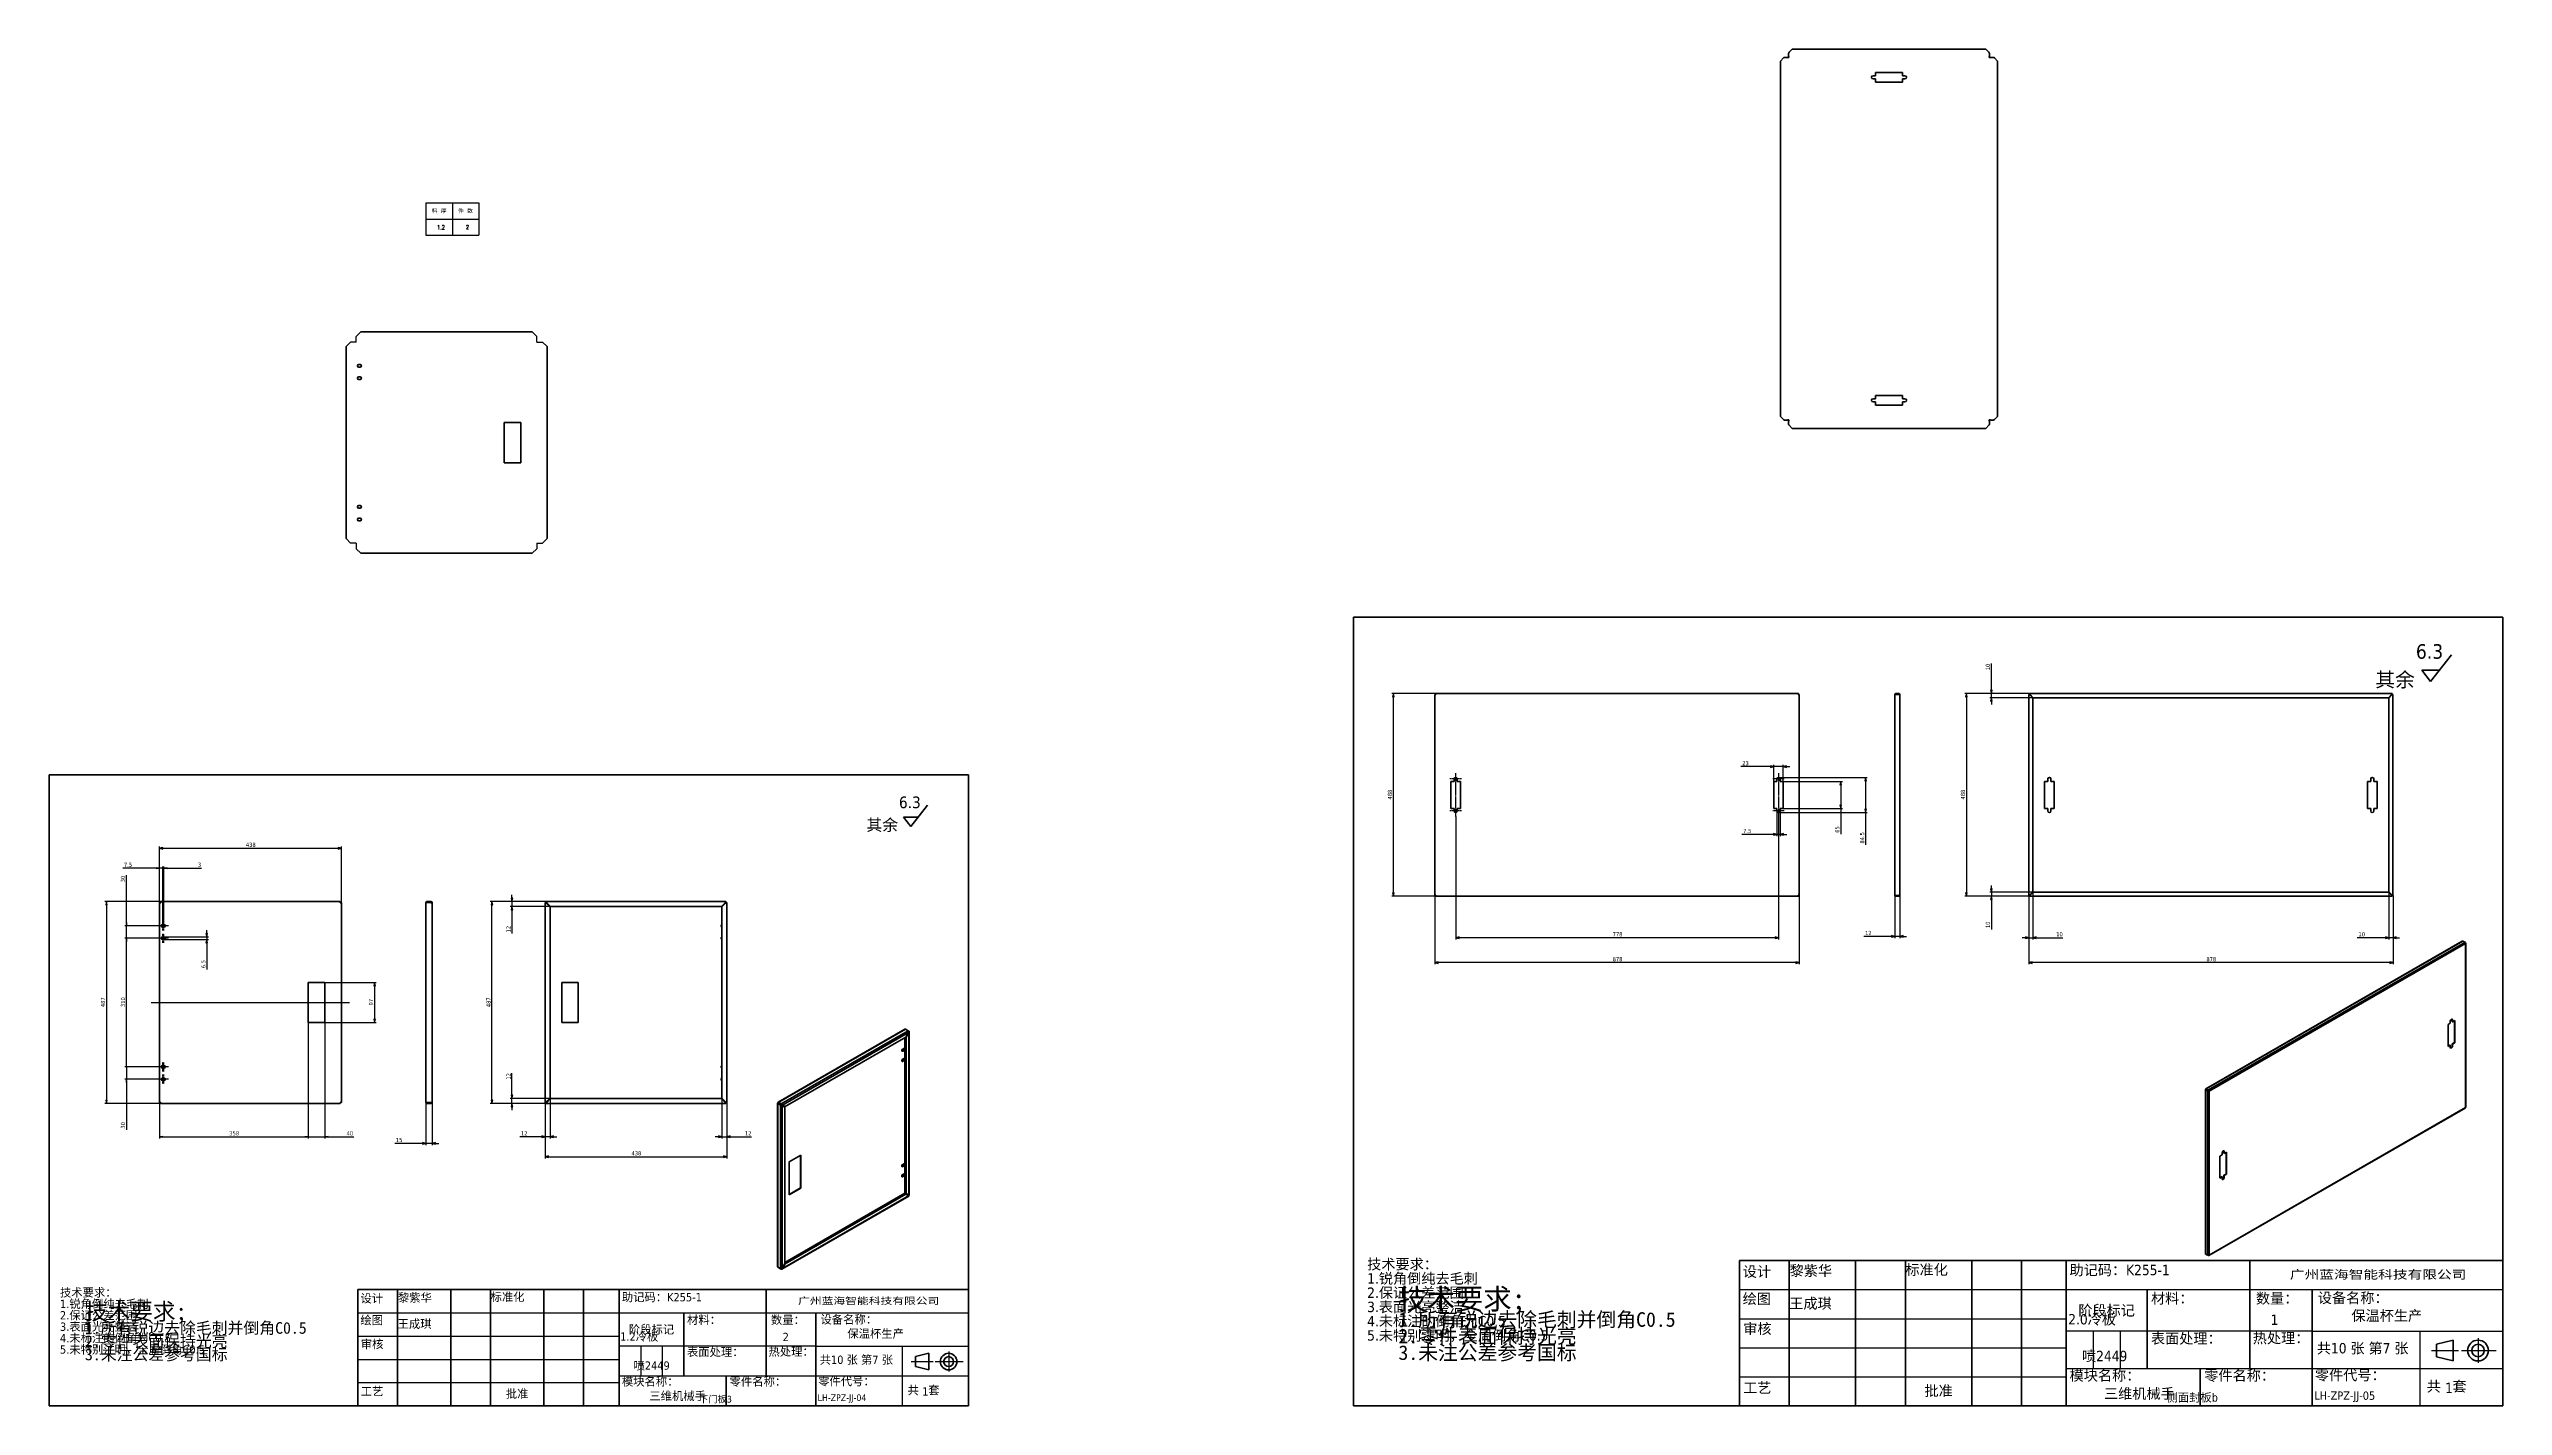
# Model space of a CAD drawing. Header units: millimetres. Extents: x 1472 to 285341, y -86221 to 5170.
# Drawn here: x 26606 to 32520, y 1332 to 4601 of the extents above; entities that cross this region are included whole.
import ezdxf
from ezdxf.enums import TextEntityAlignment as Align

# ---------------------------------------------------------------- set-up
doc = ezdxf.new("R2010")
doc.units = ezdxf.units.MM
doc.linetypes.add('CHAIN', pattern=[0.3543, 0.2362, -0.0295, 0.0591, -0.0295])
for name, color, linetype, lineweight, true_color in [('中心标记 (ISO)', 1, 'Continuous', 25, 0xff0000), ('中心线 (ISO)', 1, 'Continuous', 25, 0xff0000), ('尺寸 (ISO)', 5, 'Continuous', 25, 0x0000ff)]:
    doc.layers.add(name, color=color, linetype=linetype, lineweight=lineweight, true_color=true_color)
for name, color, linetype, lineweight in [('可见 (ISO)', 7, 'Continuous', 50), ('可见窄的 (ISO)', 7, 'Continuous', 35), ('图框 (ISO)', 7, 'Continuous', 70), ('标注线', 3, 'Continuous', 18), ('标题 (ISO)', 7, 'Continuous', 50), ('符号 (ISO)', 7, 'Continuous', 25)]:
    doc.layers.add(name, color=color, linetype=linetype, lineweight=lineweight)
doc.styles.add('DIM', font='romans.shx', dxfattribs={"width": 0.8, "bigfont": 'bigfont.shx'})
doc.styles.get("Standard").update_dxf_attribs({"font": 'arial.ttf'})
doc.styles.add('文本样式19', font='tahoma.ttf')
doc.styles.add('文本样式91', font='tahoma.ttf')
doc.styles.add('注释文本 (ISO)', font='tahoma.ttf')
doc.dimstyles.new('默认 (GB)', dxfattribs={"dimscale": 4, "dimtxt": 2.5, "dimasz": 2, "dimexe": 1, "dimexo": 0, "dimgap": 0.75, "dimtad": 1, "dimtoh": 1, "dimrnd": 1e-08, "dimdsep": 46, "dimtxsty": '注释文本 (ISO)', "dimblk": 'Filled-1', "dimcen": 0.09, "dimdle": 10, "dimclrd": 256, "dimclre": 256, "dimclrt": 256, "dimaunit": 1, "dimazin": 2, "dimtfac": 0.8, "dimtdec": 3, "dimtmove": 0, "dimatfit": 3, "dimldrblk": 'Filled-2', "dimfxl": 0, "dimtolj": 1, "dimtzin": 0, "dimlwd": -1, "dimlwe": -1, "dimarcsym": 0})

# ---------------------------------------------------------------- blocks, each defined once
blk = doc.blocks.new('图框 A3-A4')
at = {"layer": '图框 (ISO)'}
for p, q in [((287, 200), (10, 200)), ((10, 200), (10, 10)), ((287, 10), (287, 200)), ((10, 10), (287, 10))]:
    blk.add_line(p, q, dxfattribs=at)
blk = doc.blocks.new('标题栏 GB1')
at = {"layer": '标题 (ISO)'}
for p, q in [((361.15, 211.7), (359.01, 214.46)), ((359.01, 214.46), (363.33, 214.46)), ((361.15, 211.7), (366.21, 218.12)), ((194.57, 65.23), (194.57, 72.23)), ((194.57, 72.23), (378.57, 72.23)), ((206.57, 65.23), (206.57, 72.23)), ((222.57, 65.23), (222.57, 72.23)), ((234.57, 65.23), (234.57, 72.23)), ((250.57, 65.23), (250.57, 72.23)), ((262.57, 65.23), (262.57, 72.23)), ((273.31, 65.23), (273.31, 72.23)), ((317.57, 65.23), (317.57, 72.23)), ((378.57, 72.23), (378.57, 65.23)), ((194.57, 37.23), (194.57, 65.23)), ((206.57, 37.23), (206.57, 65.23)), ((222.57, 44.23), (222.57, 65.23)), ((234.57, 37.23), (234.57, 65.23)), ((250.57, 37.23), (250.57, 65.23)), ((262.57, 37.23), (262.57, 65.23)), ((273.31, 65.23), (273.31, 37.23)), ((317.57, 55.23), (317.57, 65.23)), ((378.57, 65.23), (378.57, 37.23)), ((317.57, 55.23), (317.57, 46.23)), ((366.57, 53.06), (362.57, 52.06)), ((362.57, 52.06), (362.57, 49.06)), ((362.57, 49.06), (366.57, 48.06)), ((366.57, 48.06), (366.57, 53.06)), ((222.57, 44.23), (222.57, 37.23)), ((305.57, 46.23), (305.57, 37.23)), ((378.57, 37.23), (194.57, 37.23))]:
    blk.add_line(p, q, dxfattribs=at)
at = {"layer": '标题 (ISO)', "lineweight": 25}
for p, q in [((194.57, 65.23), (273.31, 65.23)), ((273.31, 65.23), (378.57, 65.23)), ((194.57, 58.23), (273.31, 58.23)), ((332.57, 55.23), (273.31, 55.23)), ((279.81, 55.23), (279.81, 46.23)), ((286.31, 55.23), (286.31, 46.23)), ((332.57, 55.23), (378.57, 55.23)), ((358.57, 55.23), (358.57, 46.23)), ((372.58, 53.56), (372.58, 47.56)), ((194.57, 51.23), (273.31, 51.23)), ((361.32, 50.56), (367.88, 50.56)), ((368.55, 50.56), (370.07, 50.56)), ((370.07, 50.56), (376.97, 50.56)), ((194.57, 44.23), (273.31, 44.23)), ((273.31, 46.23), (378.57, 46.23)), ((358.57, 46.23), (358.57, 37.23))]:
    blk.add_line(p, q, dxfattribs=at)
at = {"layer": '标题 (ISO)', "lineweight": 50}
for p, q in [((292.81, 65.23), (292.81, 46.23)), ((332.57, 65.23), (332.57, 37.23))]:
    blk.add_line(p, q, dxfattribs=at)
at = {"layer": '标题 (ISO)'}
for radius in [2.5, 1.5]:
    blk.add_circle((372.57, 50.56), radius, dxfattribs=at)
at = {"layer": '标题 (ISO)', "style": '注释文本 (ISO)'}
blk.add_text('阶段标记', height=2.5, dxfattribs=at).set_placement((283.06, 60.23), align=Align.MIDDLE_CENTER)
for s, insert, char_height, attachment_point in [('\\fTahoma|b0|i0;\\H3.5000;6.3', (357.6, 220.71), 3.5, 1), ('\\fTahoma|b0|i0;\\H3.5000;其余', (347.8, 213.91), 3.5, 1), ('\\fTahoma|b0|i0;设计', (195.38, 70.83), 2.5, 1), ('\\f仿宋|b0|i0;\\H2.5000;黎紫华', (206.66, 71.05), 2.5, 1), ('\\fTahoma|b0|i0;标准化', (234.57, 71.28), 2.5, 1), ('助记码：K255-1', (274.11, 71.21), 2.5, 1), ('\\fTahoma|b0|i0;\\W1.30;\\H2.0000;广州\\fArial|b0|i0;\\W1.30;\\H2.0000;蓝海\\fTahoma|b0|i0;\\W1.30;\\H2.0000;智能科技有限公司', (348.5, 68.73), 2, 5), ('\\fTahoma|b0|i0;绘图', (195.35, 64.28), 2.5, 1), ('\\fTahoma|b0|i0;材料：', (293.76, 64.39), 2.5, 1), ('\\fTahoma|b0|i0;数量：', (319.04, 64.37), 2.5, 1), ('\\fTahoma|b0|i0;设备名称：', (333.96, 64.5), 2.5, 1), ('保温杯生产', (342.05, 60.22), 2.5, 1), ('\\fTahoma|b0|i0;审核', (195.48, 57.07), 2.5, 1), ('\\fTahoma|b0|i0;热处理：', (318.29, 54.82), 2.5, 1), ('\\fTahoma|b0|i0;批准', (242.57, 40.73), 2.5, 5), ('\\fTahoma|b0|i0;模块名称：', (274.14, 45.81), 2.5, 1), ('三维机械手', (282.42, 41.45), 2.5, 1), ('\\fTahoma|b0|i0;零件名称：', (306.59, 45.8), 2.5, 1), ('\\fTahoma|b0|i0;零件代号：', (333.25, 45.9), 2.5, 1), ('1', (364.63, 42.81), 2.5, 1)]:
    blk.add_mtext(s, dxfattribs=dict(at, insert=insert, char_height=char_height, attachment_point=attachment_point))
at = {"layer": '标题 (ISO)', "insert": (104.85, 72.61), "char_height": 2.5, "attachment_point": 1, "line_spacing_factor": 0.823237, "style": '注释文本 (ISO)'}
blk.add_mtext('\\fTahoma|b0|i0;技术要求：\\P1.锐角倒纯去毛刺\\P2.保证公差范围\\P3.表面光亮整洁\\P4.未标注的倒角为C0.5\\P5.未特别注明，全周倒角C0.5\\P', dxfattribs=at)
at = {"layer": '标题 (ISO)', "char_height": 2.5, "attachment_point": 1, "style": '注释文本 (ISO)'}
for s, insert, width in [('\\f仿宋|b0|i0;\\H2.5000;王成琪', (206.57, 63.16), 11.2281), ('\\fTahoma|b0|i0;表面处理：', (293.74, 54.71), 17.19), ('\\fTahoma|b0|i0;工艺', (195.45, 42.85), 6.876), ('\\fTahoma|b0|i0;  共   套', (358.32, 43.18), 17.7919)]:
    blk.add_mtext(s, dxfattribs=dict(at, insert=insert, width=width))
at = {"layer": '标题 (ISO)', "insert": (333.72, 52.37), "char_height": 2.5, "width": 27.2374, "attachment_point": 1, "line_spacing_factor": 0.987884, "style": '注释文本 (ISO)'}
blk.add_mtext('共10 张 第7 张', dxfattribs=at)
at = {"layer": '标题 (ISO)'}
for tag, p, height, style in [('材料_001', (293.5, 56.7), 2.5, '注释文本 (ISO)'), ('零件代号_001', (306.4, 37.87), 2, '文本样式91'), ('描述_001', (333.1, 38.7), 2, '文本样式91')]:
    blk.add_attdef(tag, p, '', height=height, dxfattribs=dict(at, style=style))
at = {"layer": '标题 (ISO)', "style": '文本样式91'}
blk.add_attdef('热处理', text='', height=2, dxfattribs=at).set_placement((318.2, 50.63), align=Align.TOP_LEFT)
at = {"layer": '标题 (ISO)', "style": '文本样式19'}
for tag, p in [('工程核准人', (256.57, 40.73)), ('工程批准日期', (267.94, 40.73))]:
    blk.add_attdef(tag, text='', height=1, dxfattribs=at).set_placement(p, align=Align.MIDDLE_CENTER)
blk = doc.blocks.new('_DotSmall')
at = {"color": 0, "linetype": 'ByBlock', "const_width": 0.5}
blk.add_lwpolyline([(-0.0625, 0, 1), (0.0625, 0, 1)], format="xyb", close=True, dxfattribs=at)
blk = doc.blocks.new('Filled-2')
at = {"color": 0}
for p, q in [((0, 0), (-1, 0.125)), ((-1, 0.125), (-1, -0.125)), ((-1, 0), (0, 0)), ((-1, -0.125), (0, 0))]:
    blk.add_line(p, q, dxfattribs=at)
at = {"color": 0, "flags": 128}
blk.add_lwpolyline([(-1, -0.125), (0, 0), (-1, 0.125), (-1, -0.125)], dxfattribs=at)
at = {"color": 0}
blk.add_solid([(-1, -0.125), (0, 0), (-1, 0.125), (-1, -0.125)], dxfattribs=at)
blk = doc.blocks.new('*D247')
at = {"layer": 'Defpoints', "color": 0, "transparency": 16777216}
for p in [(26792.6, 2148.9), (26868.9, 2148.9), (26868.9, 2118.9)]:
    blk.add_point(p, dxfattribs=at)
at = {"layer": '尺寸 (ISO)', "transparency": 16777216}
for p, q in [((26868.9, 2148.9), (26788.6, 2148.9)), ((26792.6, 2148.9), (26792.6, 2164.9)), ((26792.6, 2148.9), (26792.6, 2118.9)), ((26868.9, 2118.9), (26788.6, 2118.9)), ((26792.6, 2110.9), (26792.6, 1997.1))]:
    blk.add_line(p, q, dxfattribs=at)
at = {"layer": '尺寸 (ISO)', "transparency": 16777216, "xscale": 8, "yscale": 8, "zscale": 8}
for name, p, rotation in [('_DotSmall', (26792.6, 2148.9), 270), ('Filled-2', (26792.6, 2118.9), 90)]:
    blk.add_blockref(name, p, dxfattribs=dict(at, rotation=rotation))
at = {"layer": '尺寸 (ISO)', "transparency": 16777216, "insert": (26779.2, 2000.1), "char_height": 10, "attachment_point": 1, "rotation": 90, "style": '注释文本 (ISO)'}
blk.add_mtext('\\A1;30', dxfattribs=at)
blk = doc.blocks.new('*D248')
at = {"layer": 'Defpoints', "color": 0, "transparency": 16777216}
for p in [(26792.6, 2488.9), (26868.9, 2488.9), (26868.9, 2458.9)]:
    blk.add_point(p, dxfattribs=at)
at = {"layer": '尺寸 (ISO)', "transparency": 16777216}
for p, q in [((26792.6, 2496.9), (26792.6, 2610.3)), ((26868.9, 2488.9), (26788.6, 2488.9)), ((26792.6, 2458.9), (26792.6, 2488.9)), ((26868.9, 2458.9), (26788.6, 2458.9)), ((26792.6, 2458.9), (26792.6, 2450.9))]:
    blk.add_line(p, q, dxfattribs=at)
at = {"layer": '尺寸 (ISO)', "transparency": 16777216, "xscale": 8, "yscale": 8, "zscale": 8}
for name, p, rotation in [('Filled-2', (26792.6, 2488.9), 270), ('_DotSmall', (26792.6, 2458.9), 90)]:
    blk.add_blockref(name, p, dxfattribs=dict(at, rotation=rotation))
at = {"layer": '尺寸 (ISO)', "transparency": 16777216, "insert": (26779.2, 2593.5), "char_height": 10, "attachment_point": 1, "rotation": 90, "style": '注释文本 (ISO)'}
blk.add_mtext('\\A1;30', dxfattribs=at)
blk = doc.blocks.new('*D249')
at = {"layer": 'Defpoints', "color": 0, "transparency": 16777216}
for p in [(26792.6, 2458.9), (26868.9, 2458.9), (26868.9, 2148.9)]:
    blk.add_point(p, dxfattribs=at)
at = {"layer": '尺寸 (ISO)', "transparency": 16777216}
for p, q in [((26868.9, 2458.9), (26788.6, 2458.9)), ((26792.6, 2148.9), (26792.6, 2458.9)), ((26868.9, 2148.9), (26788.6, 2148.9))]:
    blk.add_line(p, q, dxfattribs=at)
at = {"layer": '尺寸 (ISO)', "transparency": 16777216, "xscale": 8, "yscale": 8, "zscale": 8}
for p, rotation in [((26792.6, 2458.9), 90), ((26792.6, 2148.9), 270)]:
    blk.add_blockref('_DotSmall', p, dxfattribs=dict(at, rotation=rotation))
at = {"layer": '尺寸 (ISO)', "transparency": 16777216, "insert": (26779.2, 2293), "char_height": 10, "attachment_point": 1, "rotation": 90, "style": '注释文本 (ISO)'}
blk.add_mtext('\\A1;310', dxfattribs=at)
blk = doc.blocks.new('Filled-1')
at = {"color": 0}
for p, q in [((0, 0), (-1, 0.25)), ((-1, 0.25), (-1, -0.25)), ((-1, 0), (0, 0)), ((-1, -0.25), (0, 0))]:
    blk.add_line(p, q, dxfattribs=at)
at = {"color": 0, "flags": 128}
blk.add_lwpolyline([(-1, -0.25), (0, 0), (-1, 0.25), (-1, -0.25)], dxfattribs=at)
at = {"color": 0}
blk.add_solid([(-1, -0.25), (0, 0), (-1, 0.25), (-1, -0.25)], dxfattribs=at)
blk = doc.blocks.new('*D250')
at = {"layer": 'Defpoints', "color": 0, "transparency": 16777216}
for p in [(26875.6, 2547.4), (26744.6, 2060.4), (26875.6, 2060.4)]:
    blk.add_point(p, dxfattribs=at)
at = {"layer": '尺寸 (ISO)', "transparency": 16777216}
for p, q in [((26875.6, 2547.4), (26740.6, 2547.4)), ((26744.6, 2539.4), (26744.6, 2068.4)), ((26875.6, 2060.4), (26740.6, 2060.4))]:
    blk.add_line(p, q, dxfattribs=at)
at = {"layer": '尺寸 (ISO)', "transparency": 16777216, "xscale": 8, "yscale": 8, "zscale": 8}
for p, rotation in [((26744.6, 2547.4), 90), ((26744.6, 2060.4), 270)]:
    blk.add_blockref('Filled-1', p, dxfattribs=dict(at, rotation=rotation))
at = {"layer": '尺寸 (ISO)', "transparency": 16777216, "insert": (26731.2, 2292.8), "char_height": 10, "attachment_point": 1, "rotation": 90, "style": '注释文本 (ISO)'}
blk.add_mtext('\\A1;487', dxfattribs=at)
blk = doc.blocks.new('*D251')
at = {"layer": 'Defpoints', "color": 0, "transparency": 16777216}
for p in [(26880.1, 2627.4), (26872.6, 2544.4), (26880.1, 2492.1)]:
    blk.add_point(p, dxfattribs=at)
at = {"layer": '尺寸 (ISO)', "transparency": 16777216}
for p, q in [((26864.6, 2627.4), (26783.6, 2627.4)), ((26872.6, 2544.4), (26872.6, 2631.4)), ((26880.1, 2627.4), (26872.6, 2627.4)), ((26880.1, 2492.1), (26880.1, 2631.4)), ((26880.1, 2627.4), (26896.1, 2627.4))]:
    blk.add_line(p, q, dxfattribs=at)
at = {"layer": '尺寸 (ISO)', "transparency": 16777216, "xscale": 8, "yscale": 8, "zscale": 8}
blk.add_blockref('Filled-2', (26872.6, 2627.4), dxfattribs=at)
at = {"layer": '尺寸 (ISO)', "transparency": 16777216, "xscale": 8, "yscale": 8, "zscale": 8, "rotation": 180}
blk.add_blockref('_DotSmall', (26880.1, 2627.4), dxfattribs=at)
at = {"layer": '尺寸 (ISO)', "transparency": 16777216, "insert": (26786.6, 2640.6), "char_height": 10, "attachment_point": 1, "style": '注释文本 (ISO)'}
blk.add_mtext('\\A1;7.5', dxfattribs=at)
blk = doc.blocks.new('*D252')
at = {"layer": 'Defpoints', "color": 0, "transparency": 16777216}
for p in [(26883.1, 2627.4), (26880.1, 2492.1), (26883.1, 2492.1)]:
    blk.add_point(p, dxfattribs=at)
at = {"layer": '尺寸 (ISO)', "transparency": 16777216}
for p, q in [((26880.1, 2627.4), (26872.1, 2627.4)), ((26880.1, 2492.1), (26880.1, 2631.4)), ((26880.1, 2627.4), (26883.1, 2627.4)), ((26883.1, 2492.1), (26883.1, 2631.4)), ((26891.1, 2627.4), (26973.7, 2627.4))]:
    blk.add_line(p, q, dxfattribs=at)
at = {"layer": '尺寸 (ISO)', "transparency": 16777216, "xscale": 8, "yscale": 8, "zscale": 8}
blk.add_blockref('_DotSmall', (26880.1, 2627.4), dxfattribs=at)
at = {"layer": '尺寸 (ISO)', "transparency": 16777216, "xscale": 8, "yscale": 8, "zscale": 8, "rotation": 180}
blk.add_blockref('Filled-2', (26883.1, 2627.4), dxfattribs=at)
at = {"layer": '尺寸 (ISO)', "transparency": 16777216, "insert": (26964.7, 2640.8), "char_height": 10, "attachment_point": 1, "style": '注释文本 (ISO)'}
blk.add_mtext('\\A1;3', dxfattribs=at)
blk = doc.blocks.new('*D253')
at = {"layer": 'Defpoints', "color": 0, "transparency": 16777216}
for p in [(27310.6, 2675.4), (26872.6, 2544.4), (27310.6, 2544.4)]:
    blk.add_point(p, dxfattribs=at)
at = {"layer": '尺寸 (ISO)', "transparency": 16777216}
for p, q in [((26872.6, 2544.4), (26872.6, 2679.4)), ((26880.6, 2675.4), (27302.6, 2675.4)), ((27310.6, 2544.4), (27310.6, 2679.4))]:
    blk.add_line(p, q, dxfattribs=at)
at = {"layer": '尺寸 (ISO)', "transparency": 16777216, "xscale": 8, "yscale": 8, "zscale": 8, "rotation": 180}
blk.add_blockref('Filled-1', (26872.6, 2675.4), dxfattribs=at)
at = {"layer": '尺寸 (ISO)', "transparency": 16777216, "xscale": 8, "yscale": 8, "zscale": 8}
blk.add_blockref('Filled-1', (27310.6, 2675.4), dxfattribs=at)
at = {"layer": '尺寸 (ISO)', "transparency": 16777216, "insert": (27080.6, 2688.8), "char_height": 10, "attachment_point": 1, "style": '注释文本 (ISO)'}
blk.add_mtext('\\A1;438', dxfattribs=at)
blk = doc.blocks.new('*D254')
at = {"layer": 'Defpoints', "color": 0, "transparency": 16777216}
for p in [(26883.1, 2462.1), (26883.1, 2455.6), (26986.4, 2455.6)]:
    blk.add_point(p, dxfattribs=at)
at = {"layer": '尺寸 (ISO)', "transparency": 16777216}
for p, q in [((26883.1, 2462.1), (26990.4, 2462.1)), ((26883.1, 2455.6), (26990.4, 2455.6)), ((26986.4, 2470.1), (26986.4, 2478.1)), ((26986.4, 2462.1), (26986.4, 2455.6)), ((26986.4, 2447.6), (26986.4, 2383.5))]:
    blk.add_line(p, q, dxfattribs=at)
at = {"layer": '尺寸 (ISO)', "transparency": 16777216, "xscale": 8, "yscale": 8, "zscale": 8}
for p, rotation in [((26986.4, 2462.1), 270), ((26986.4, 2455.6), 90)]:
    blk.add_blockref('Filled-1', p, dxfattribs=dict(at, rotation=rotation))
at = {"layer": '尺寸 (ISO)', "transparency": 16777216, "insert": (26973, 2386.5), "char_height": 10, "attachment_point": 1, "rotation": 90, "style": '注释文本 (ISO)'}
blk.add_mtext('\\A1;6.5', dxfattribs=at)
blk = doc.blocks.new('*D255')
at = {"layer": 'Defpoints', "color": 0, "transparency": 16777216}
for p in [(27270.6, 2352.4), (27270.6, 2255.4), (27390.6, 2255.4)]:
    blk.add_point(p, dxfattribs=at)
at = {"layer": '尺寸 (ISO)', "transparency": 16777216}
for p, q in [((27270.6, 2352.4), (27394.6, 2352.4)), ((27390.6, 2344.4), (27390.6, 2263.4)), ((27270.6, 2255.4), (27394.6, 2255.4))]:
    blk.add_line(p, q, dxfattribs=at)
at = {"layer": '尺寸 (ISO)', "transparency": 16777216, "xscale": 8, "yscale": 8, "zscale": 8}
for p, rotation in [((27390.6, 2352.4), 90), ((27390.6, 2255.4), 270)]:
    blk.add_blockref('Filled-1', p, dxfattribs=dict(at, rotation=rotation))
at = {"layer": '尺寸 (ISO)', "transparency": 16777216, "insert": (27377.2, 2296.9), "char_height": 10, "attachment_point": 1, "rotation": 90, "style": '注释文本 (ISO)'}
blk.add_mtext('\\A1;97', dxfattribs=at)
blk = doc.blocks.new('*D256')
at = {"layer": 'Defpoints', "color": 0, "transparency": 16777216}
for p in [(27230.6, 2255.4), (26872.6, 2063.4), (27230.6, 1980.4)]:
    blk.add_point(p, dxfattribs=at)
at = {"layer": '尺寸 (ISO)', "transparency": 16777216}
for p, q in [((27230.6, 2255.4), (27230.6, 1976.4)), ((26872.6, 2063.4), (26872.6, 1976.4)), ((26880.6, 1980.4), (27230.6, 1980.4))]:
    blk.add_line(p, q, dxfattribs=at)
at = {"layer": '尺寸 (ISO)', "transparency": 16777216, "xscale": 8, "yscale": 8, "zscale": 8, "rotation": 180}
blk.add_blockref('Filled-2', (26872.6, 1980.4), dxfattribs=at)
at = {"layer": '尺寸 (ISO)', "transparency": 16777216, "xscale": 8, "yscale": 8, "zscale": 8}
blk.add_blockref('_DotSmall', (27230.6, 1980.4), dxfattribs=at)
at = {"layer": '尺寸 (ISO)', "transparency": 16777216, "insert": (27040.6, 1993.8), "char_height": 10, "attachment_point": 1, "style": '注释文本 (ISO)'}
blk.add_mtext('\\A1;358', dxfattribs=at)
blk = doc.blocks.new('*D257')
at = {"layer": 'Defpoints', "color": 0, "transparency": 16777216}
for p in [(27230.6, 2255.4), (27270.6, 2255.4), (27270.6, 1980.4)]:
    blk.add_point(p, dxfattribs=at)
at = {"layer": '尺寸 (ISO)', "transparency": 16777216}
for p, q in [((27230.6, 2255.4), (27230.6, 1976.4)), ((27270.6, 2255.4), (27270.6, 1976.4)), ((27230.6, 1980.4), (27222.6, 1980.4)), ((27230.6, 1980.4), (27270.6, 1980.4)), ((27278.6, 1980.4), (27340.4, 1980.4))]:
    blk.add_line(p, q, dxfattribs=at)
at = {"layer": '尺寸 (ISO)', "transparency": 16777216, "xscale": 8, "yscale": 8, "zscale": 8}
blk.add_blockref('_DotSmall', (27230.6, 1980.4), dxfattribs=at)
at = {"layer": '尺寸 (ISO)', "transparency": 16777216, "xscale": 8, "yscale": 8, "zscale": 8, "rotation": 180}
blk.add_blockref('Filled-2', (27270.6, 1980.4), dxfattribs=at)
at = {"layer": '尺寸 (ISO)', "transparency": 16777216, "insert": (27323.2, 1993.8), "char_height": 10, "attachment_point": 1, "style": '注释文本 (ISO)'}
blk.add_mtext('\\A1;40', dxfattribs=at)
blk = doc.blocks.new('*D258')
at = {"layer": 'Defpoints', "color": 0, "transparency": 16777216}
for p in [(27514.4, 2064.4), (27529.4, 2063.4), (27514.4, 1964.4)]:
    blk.add_point(p, dxfattribs=at)
at = {"layer": '尺寸 (ISO)', "transparency": 16777216}
for p, q in [((27514.4, 2064.4), (27514.4, 1960.4)), ((27529.4, 2063.4), (27529.4, 1960.4)), ((27506.4, 1964.4), (27439.1, 1964.4)), ((27529.4, 1964.4), (27514.4, 1964.4)), ((27537.4, 1964.4), (27545.4, 1964.4))]:
    blk.add_line(p, q, dxfattribs=at)
at = {"layer": '尺寸 (ISO)', "transparency": 16777216, "xscale": 8, "yscale": 8, "zscale": 8}
blk.add_blockref('Filled-1', (27514.4, 1964.4), dxfattribs=at)
at = {"layer": '尺寸 (ISO)', "transparency": 16777216, "xscale": 8, "yscale": 8, "zscale": 8, "rotation": 180}
blk.add_blockref('Filled-1', (27529.4, 1964.4), dxfattribs=at)
at = {"layer": '尺寸 (ISO)', "transparency": 16777216, "insert": (27442.1, 1977.7), "char_height": 10, "attachment_point": 1, "style": '注释文本 (ISO)'}
blk.add_mtext('\\A1;15', dxfattribs=at)
blk = doc.blocks.new('*D259')
at = {"layer": 'Defpoints', "color": 0, "transparency": 16777216}
for p in [(27801.6, 2062.9), (28239.6, 2062.9), (28239.6, 1932.4)]:
    blk.add_point(p, dxfattribs=at)
at = {"layer": '尺寸 (ISO)', "transparency": 16777216}
for p, q in [((27801.6, 2062.9), (27801.6, 1928.4)), ((28239.6, 2062.9), (28239.6, 1928.4)), ((27809.6, 1932.4), (28231.6, 1932.4))]:
    blk.add_line(p, q, dxfattribs=at)
at = {"layer": '尺寸 (ISO)', "transparency": 16777216, "xscale": 8, "yscale": 8, "zscale": 8, "rotation": 180}
blk.add_blockref('Filled-1', (27801.6, 1932.4), dxfattribs=at)
at = {"layer": '尺寸 (ISO)', "transparency": 16777216, "xscale": 8, "yscale": 8, "zscale": 8}
blk.add_blockref('Filled-1', (28239.6, 1932.4), dxfattribs=at)
at = {"layer": '尺寸 (ISO)', "transparency": 16777216, "insert": (28009.9, 1945.8), "char_height": 10, "attachment_point": 1, "style": '注释文本 (ISO)'}
blk.add_mtext('\\A1;438', dxfattribs=at)
blk = doc.blocks.new('*D260')
at = {"layer": 'Defpoints', "color": 0, "transparency": 16777216}
for p in [(27813.6, 2073.4), (27801.6, 2062.9), (27813.6, 1980.4)]:
    blk.add_point(p, dxfattribs=at)
at = {"layer": '尺寸 (ISO)', "transparency": 16777216}
for p, q in [((27813.6, 2073.4), (27813.6, 1976.4)), ((27801.6, 2062.9), (27801.6, 1976.4)), ((27793.6, 1980.4), (27740.5, 1980.4)), ((27813.6, 1980.4), (27801.6, 1980.4)), ((27821.6, 1980.4), (27829.6, 1980.4))]:
    blk.add_line(p, q, dxfattribs=at)
at = {"layer": '尺寸 (ISO)', "transparency": 16777216, "xscale": 8, "yscale": 8, "zscale": 8}
blk.add_blockref('Filled-1', (27801.6, 1980.4), dxfattribs=at)
at = {"layer": '尺寸 (ISO)', "transparency": 16777216, "xscale": 8, "yscale": 8, "zscale": 8, "rotation": 180}
blk.add_blockref('Filled-1', (27813.6, 1980.4), dxfattribs=at)
at = {"layer": '尺寸 (ISO)', "transparency": 16777216, "insert": (27743.5, 1993.6), "char_height": 10, "attachment_point": 1, "style": '注释文本 (ISO)'}
blk.add_mtext('\\A1;12', dxfattribs=at)
blk = doc.blocks.new('*D261')
at = {"layer": 'Defpoints', "color": 0, "transparency": 16777216}
for p in [(28227.6, 2073.4), (28239.6, 2062.9), (28227.6, 1980.4)]:
    blk.add_point(p, dxfattribs=at)
at = {"layer": '尺寸 (ISO)', "transparency": 16777216}
for p, q in [((28227.6, 2073.4), (28227.6, 1976.4)), ((28239.6, 2062.9), (28239.6, 1976.4)), ((28219.6, 1980.4), (28211.6, 1980.4)), ((28227.6, 1980.4), (28239.6, 1980.4)), ((28247.6, 1980.4), (28299.1, 1980.4))]:
    blk.add_line(p, q, dxfattribs=at)
at = {"layer": '尺寸 (ISO)', "transparency": 16777216, "xscale": 8, "yscale": 8, "zscale": 8}
blk.add_blockref('Filled-1', (28227.6, 1980.4), dxfattribs=at)
at = {"layer": '尺寸 (ISO)', "transparency": 16777216, "xscale": 8, "yscale": 8, "zscale": 8, "rotation": 180}
blk.add_blockref('Filled-1', (28239.6, 1980.4), dxfattribs=at)
at = {"layer": '尺寸 (ISO)', "transparency": 16777216, "insert": (28283.2, 1993.6), "char_height": 10, "attachment_point": 1, "style": '注释文本 (ISO)'}
blk.add_mtext('\\A1;12', dxfattribs=at)
blk = doc.blocks.new('*D262')
at = {"layer": 'Defpoints', "color": 0, "transparency": 16777216}
for p in [(27814.6, 2072.4), (27721.6, 2060.4), (27804.1, 2060.4)]:
    blk.add_point(p, dxfattribs=at)
at = {"layer": '尺寸 (ISO)', "transparency": 16777216}
for p, q in [((27721.6, 2080.4), (27721.6, 2134.1)), ((27814.6, 2072.4), (27717.6, 2072.4)), ((27721.6, 2060.4), (27721.6, 2072.4)), ((27804.1, 2060.4), (27717.6, 2060.4)), ((27721.6, 2052.4), (27721.6, 2044.4))]:
    blk.add_line(p, q, dxfattribs=at)
at = {"layer": '尺寸 (ISO)', "transparency": 16777216, "xscale": 8, "yscale": 8, "zscale": 8}
for p, rotation in [((27721.6, 2072.4), 270), ((27721.6, 2060.4), 90)]:
    blk.add_blockref('Filled-1', p, dxfattribs=dict(at, rotation=rotation))
at = {"layer": '尺寸 (ISO)', "transparency": 16777216, "insert": (27708.4, 2118.2), "char_height": 10, "attachment_point": 1, "rotation": 90, "style": '注释文本 (ISO)'}
blk.add_mtext('\\A1;12', dxfattribs=at)
blk = doc.blocks.new('*D263')
at = {"layer": 'Defpoints', "color": 0, "transparency": 16777216}
for p in [(27804.1, 2547.4), (27721.6, 2535.4), (27814.6, 2535.4)]:
    blk.add_point(p, dxfattribs=at)
at = {"layer": '尺寸 (ISO)', "transparency": 16777216}
for p, q in [((27804.1, 2547.4), (27717.6, 2547.4)), ((27721.6, 2555.4), (27721.6, 2563.4)), ((27721.6, 2547.4), (27721.6, 2535.4)), ((27814.6, 2535.4), (27717.6, 2535.4)), ((27721.6, 2527.4), (27721.6, 2469.8))]:
    blk.add_line(p, q, dxfattribs=at)
at = {"layer": '尺寸 (ISO)', "transparency": 16777216, "xscale": 8, "yscale": 8, "zscale": 8}
for p, rotation in [((27721.6, 2547.4), 270), ((27721.6, 2535.4), 90)]:
    blk.add_blockref('Filled-1', p, dxfattribs=dict(at, rotation=rotation))
at = {"layer": '尺寸 (ISO)', "transparency": 16777216, "insert": (27708.4, 2472.8), "char_height": 10, "attachment_point": 1, "rotation": 90, "style": '注释文本 (ISO)'}
blk.add_mtext('\\A1;12', dxfattribs=at)
blk = doc.blocks.new('*D264')
at = {"layer": 'Defpoints', "color": 0, "transparency": 16777216}
for p in [(27673.6, 2547.4), (27804.1, 2547.4), (27804.1, 2060.4)]:
    blk.add_point(p, dxfattribs=at)
at = {"layer": '尺寸 (ISO)', "transparency": 16777216}
for p, q in [((27804.1, 2547.4), (27669.6, 2547.4)), ((27673.6, 2068.4), (27673.6, 2539.4)), ((27804.1, 2060.4), (27669.6, 2060.4))]:
    blk.add_line(p, q, dxfattribs=at)
at = {"layer": '尺寸 (ISO)', "transparency": 16777216, "xscale": 8, "yscale": 8, "zscale": 8}
for p, rotation in [((27673.6, 2547.4), 90), ((27673.6, 2060.4), 270)]:
    blk.add_blockref('Filled-1', p, dxfattribs=dict(at, rotation=rotation))
at = {"layer": '尺寸 (ISO)', "transparency": 16777216, "insert": (27660.1, 2292.7), "char_height": 10, "attachment_point": 1, "rotation": 90, "style": '注释文本 (ISO)'}
blk.add_mtext('\\A1;487', dxfattribs=at)
blk = doc.blocks.new('加工')
at = {"layer": '符号 (ISO)', "insert": (-36.68, 11.05), "char_height": 2.5, "width": 80.4946, "attachment_point": 1, "line_spacing_factor": 0.683636, "style": '注释文本 (ISO)'}
blk.add_mtext('{\\fFangSong|b0|i0|c134|p49;\\H2x;技术要求\\fFangSong|b0|i0|c0|p49;;\\P\\H0.7x;1.\\fFangSong|b0|i0|c134|p49;所有锐边去除毛刺并倒角\\fFangSong|b0|i0|c0|p49;C0.5\\H2.12498x; \\H0.47059x;\\P2.\\fFangSong|b0|i0|c134|p49;零件表面保持光亮\\H1.84035x; \\H0.54337x;\\P\\fFangSong|b0|i0|c0|p49;3.\\fFangSong|b0|i0|c134|p49;未注公差参考国标\\H1.80945x; }', dxfattribs=at)
blk = doc.blocks.new('*D295')
at = {"layer": 'Defpoints', "color": 0, "transparency": 16777216}
for p in [(29946.2, 2562.4), (30824.2, 2562.4), (29946.2, 2400)]:
    blk.add_point(p, dxfattribs=at)
at = {"layer": '尺寸 (ISO)', "transparency": 16777216}
for p, q in [((29946.2, 2562.4), (29946.2, 2396)), ((30824.2, 2562.4), (30824.2, 2396)), ((30816.2, 2400), (29954.2, 2400))]:
    blk.add_line(p, q, dxfattribs=at)
at = {"layer": '尺寸 (ISO)', "transparency": 16777216, "xscale": 8, "yscale": 8, "zscale": 8, "rotation": 180}
blk.add_blockref('Filled-1', (29946.2, 2400), dxfattribs=at)
at = {"layer": '尺寸 (ISO)', "transparency": 16777216, "xscale": 8, "yscale": 8, "zscale": 8}
blk.add_blockref('Filled-1', (30824.2, 2400), dxfattribs=at)
at = {"layer": '尺寸 (ISO)', "transparency": 16777216, "insert": (30374.6, 2413.4), "char_height": 10, "attachment_point": 1, "style": '注释文本 (ISO)'}
blk.add_mtext('\\A1;878', dxfattribs=at)
blk = doc.blocks.new('*D296')
at = {"layer": 'Defpoints', "color": 0, "transparency": 16777216}
for p in [(29846.2, 3048), (29948.6, 3048), (29948.6, 2560)]:
    blk.add_point(p, dxfattribs=at)
at = {"layer": '尺寸 (ISO)', "transparency": 16777216}
for p, q in [((29948.6, 3048), (29842.2, 3048)), ((29846.2, 2568), (29846.2, 3040)), ((29948.6, 2560), (29842.2, 2560))]:
    blk.add_line(p, q, dxfattribs=at)
at = {"layer": '尺寸 (ISO)', "transparency": 16777216, "xscale": 8, "yscale": 8, "zscale": 8}
for p, rotation in [((29846.2, 3048), 90), ((29846.2, 2560), 270)]:
    blk.add_blockref('Filled-1', p, dxfattribs=dict(at, rotation=rotation))
at = {"layer": '尺寸 (ISO)', "transparency": 16777216, "insert": (29832.7, 2793), "char_height": 10, "attachment_point": 1, "rotation": 90, "style": '注释文本 (ISO)'}
blk.add_mtext('\\A1;488', dxfattribs=at)
blk = doc.blocks.new('*D297')
at = {"layer": 'Defpoints', "color": 0, "transparency": 16777216}
for p in [(29996.2, 2751.7), (30774.2, 2761.7), (29996.2, 2460)]:
    blk.add_point(p, dxfattribs=at)
at = {"layer": '尺寸 (ISO)', "transparency": 16777216}
for p, q in [((29996.2, 2751.7), (29996.2, 2456)), ((30774.2, 2761.7), (30774.2, 2456)), ((30766.2, 2460), (30004.2, 2460))]:
    blk.add_line(p, q, dxfattribs=at)
at = {"layer": '尺寸 (ISO)', "transparency": 16777216, "xscale": 8, "yscale": 8, "zscale": 8, "rotation": 180}
blk.add_blockref('Filled-1', (29996.2, 2460), dxfattribs=at)
at = {"layer": '尺寸 (ISO)', "transparency": 16777216, "xscale": 8, "yscale": 8, "zscale": 8}
blk.add_blockref('Filled-1', (30774.2, 2460), dxfattribs=at)
at = {"layer": '尺寸 (ISO)', "transparency": 16777216, "insert": (30374.6, 2473.4), "char_height": 10, "attachment_point": 1, "style": '注释文本 (ISO)'}
blk.add_mtext('\\A1;778', dxfattribs=at)
blk = doc.blocks.new('*D298')
at = {"layer": 'Defpoints', "color": 0, "transparency": 16777216}
for p in [(30785.7, 2836.5), (30785.7, 2771.5), (30924.2, 2771.5)]:
    blk.add_point(p, dxfattribs=at)
at = {"layer": '尺寸 (ISO)', "transparency": 16777216}
for p, q in [((30785.7, 2836.5), (30928.2, 2836.5)), ((30924.2, 2828.5), (30924.2, 2779.5)), ((30785.7, 2771.5), (30928.2, 2771.5)), ((30924.2, 2771.5), (30924.2, 2709.8))]:
    blk.add_line(p, q, dxfattribs=at)
at = {"layer": '尺寸 (ISO)', "transparency": 16777216, "xscale": 8, "yscale": 8, "zscale": 8}
for p, rotation in [((30924.2, 2836.5), 90), ((30924.2, 2771.5), 270)]:
    blk.add_blockref('Filled-1', p, dxfattribs=dict(at, rotation=rotation))
at = {"layer": '尺寸 (ISO)', "transparency": 16777216, "insert": (30910.8, 2712.8), "char_height": 10, "attachment_point": 1, "rotation": 90, "style": '注释文本 (ISO)'}
blk.add_mtext('\\A1;65', dxfattribs=at)
blk = doc.blocks.new('*D299')
at = {"layer": 'Defpoints', "color": 0, "transparency": 16777216}
for p in [(30774.2, 2846.2), (30774.2, 2761.7), (30984.2, 2761.7)]:
    blk.add_point(p, dxfattribs=at)
at = {"layer": '尺寸 (ISO)', "transparency": 16777216}
for p, q in [((30774.2, 2846.2), (30988.2, 2846.2)), ((30984.2, 2838.2), (30984.2, 2769.7)), ((30774.2, 2761.7), (30988.2, 2761.7)), ((30984.2, 2761.7), (30984.2, 2683.8))]:
    blk.add_line(p, q, dxfattribs=at)
at = {"layer": '尺寸 (ISO)', "transparency": 16777216, "xscale": 8, "yscale": 8, "zscale": 8}
for p, rotation in [((30984.2, 2846.2), 90), ((30984.2, 2761.7), 270)]:
    blk.add_blockref('Filled-1', p, dxfattribs=dict(at, rotation=rotation))
at = {"layer": '尺寸 (ISO)', "transparency": 16777216, "insert": (30970.7, 2686.8), "char_height": 10, "attachment_point": 1, "rotation": 90, "style": '注释文本 (ISO)'}
blk.add_mtext('\\A1;84.5', dxfattribs=at)
blk = doc.blocks.new('*D300')
at = {"layer": 'Defpoints', "color": 0, "transparency": 16777216}
for p in [(30762.7, 2872.1), (30762.7, 2836.5), (30785.7, 2836.5)]:
    blk.add_point(p, dxfattribs=at)
at = {"layer": '尺寸 (ISO)', "transparency": 16777216}
for p, q in [((30754.7, 2872.1), (30683.8, 2872.1)), ((30762.7, 2836.5), (30762.7, 2876.1)), ((30785.7, 2872.1), (30762.7, 2872.1)), ((30785.7, 2836.5), (30785.7, 2876.1)), ((30793.7, 2872.1), (30801.7, 2872.1))]:
    blk.add_line(p, q, dxfattribs=at)
at = {"layer": '尺寸 (ISO)', "transparency": 16777216, "xscale": 8, "yscale": 8, "zscale": 8}
blk.add_blockref('Filled-1', (30762.7, 2872.1), dxfattribs=at)
at = {"layer": '尺寸 (ISO)', "transparency": 16777216, "xscale": 8, "yscale": 8, "zscale": 8, "rotation": 180}
blk.add_blockref('Filled-1', (30785.7, 2872.1), dxfattribs=at)
at = {"layer": '尺寸 (ISO)', "transparency": 16777216, "insert": (30686.8, 2885.5), "char_height": 10, "attachment_point": 1, "style": '注释文本 (ISO)'}
blk.add_mtext('\\A1;23', dxfattribs=at)
blk = doc.blocks.new('*D301')
at = {"layer": 'Defpoints', "color": 0, "transparency": 16777216}
for p in [(30770.4, 2765.5), (30777.9, 2765.5), (30770.4, 2709)]:
    blk.add_point(p, dxfattribs=at)
at = {"layer": '尺寸 (ISO)', "transparency": 16777216}
for p, q in [((30770.4, 2765.5), (30770.4, 2705)), ((30777.9, 2765.5), (30777.9, 2705)), ((30762.4, 2709), (30685.9, 2709)), ((30777.9, 2709), (30770.4, 2709)), ((30785.9, 2709), (30793.9, 2709))]:
    blk.add_line(p, q, dxfattribs=at)
at = {"layer": '尺寸 (ISO)', "transparency": 16777216, "xscale": 8, "yscale": 8, "zscale": 8}
blk.add_blockref('Filled-1', (30770.4, 2709), dxfattribs=at)
at = {"layer": '尺寸 (ISO)', "transparency": 16777216, "xscale": 8, "yscale": 8, "zscale": 8, "rotation": 180}
blk.add_blockref('Filled-1', (30777.9, 2709), dxfattribs=at)
at = {"layer": '尺寸 (ISO)', "transparency": 16777216, "insert": (30688.9, 2722.2), "char_height": 10, "attachment_point": 1, "style": '注释文本 (ISO)'}
blk.add_mtext('\\A1;7.5', dxfattribs=at)
blk = doc.blocks.new('*D302')
at = {"layer": 'Defpoints', "color": 0, "transparency": 16777216}
for p in [(31054.4, 2563.2), (31066.4, 2562.4), (31054.4, 2463.2)]:
    blk.add_point(p, dxfattribs=at)
at = {"layer": '尺寸 (ISO)', "transparency": 16777216}
for p, q in [((31054.4, 2563.2), (31054.4, 2459.2)), ((31066.4, 2562.4), (31066.4, 2459.2)), ((31046.4, 2463.2), (30980, 2463.2)), ((31066.4, 2463.2), (31054.4, 2463.2)), ((31074.4, 2463.2), (31082.4, 2463.2))]:
    blk.add_line(p, q, dxfattribs=at)
at = {"layer": '尺寸 (ISO)', "transparency": 16777216, "xscale": 8, "yscale": 8, "zscale": 8}
blk.add_blockref('Filled-1', (31054.4, 2463.2), dxfattribs=at)
at = {"layer": '尺寸 (ISO)', "transparency": 16777216, "xscale": 8, "yscale": 8, "zscale": 8, "rotation": 180}
blk.add_blockref('Filled-1', (31066.4, 2463.2), dxfattribs=at)
at = {"layer": '尺寸 (ISO)', "transparency": 16777216, "insert": (30983, 2476.4), "char_height": 10, "attachment_point": 1, "style": '注释文本 (ISO)'}
blk.add_mtext('\\A1;12', dxfattribs=at)
blk = doc.blocks.new('*D303')
at = {"layer": 'Defpoints', "color": 0, "transparency": 16777216}
for p in [(31377.2, 2562), (31387.2, 2570.8), (31387.2, 2460)]:
    blk.add_point(p, dxfattribs=at)
at = {"layer": '尺寸 (ISO)', "transparency": 16777216}
for p, q in [((31377.2, 2562), (31377.2, 2456)), ((31387.2, 2570.8), (31387.2, 2456)), ((31369.2, 2460), (31361.2, 2460)), ((31377.2, 2460), (31387.2, 2460)), ((31395.2, 2460), (31459.4, 2460))]:
    blk.add_line(p, q, dxfattribs=at)
at = {"layer": '尺寸 (ISO)', "transparency": 16777216, "xscale": 8, "yscale": 8, "zscale": 8}
blk.add_blockref('Filled-1', (31377.2, 2460), dxfattribs=at)
at = {"layer": '尺寸 (ISO)', "transparency": 16777216, "xscale": 8, "yscale": 8, "zscale": 8, "rotation": 180}
blk.add_blockref('Filled-1', (31387.2, 2460), dxfattribs=at)
at = {"layer": '尺寸 (ISO)', "transparency": 16777216, "insert": (31443.5, 2473.4), "char_height": 10, "attachment_point": 1, "style": '注释文本 (ISO)'}
blk.add_mtext('\\A1;10', dxfattribs=at)
blk = doc.blocks.new('*D304')
at = {"layer": 'Defpoints', "color": 0, "transparency": 16777216}
for p in [(32245.2, 2570.8), (32255.2, 2562), (32245.2, 2460)]:
    blk.add_point(p, dxfattribs=at)
at = {"layer": '尺寸 (ISO)', "transparency": 16777216}
for p, q in [((32245.2, 2570.8), (32245.2, 2456)), ((32255.2, 2562), (32255.2, 2456)), ((32237.2, 2460), (32168.9, 2460)), ((32255.2, 2460), (32245.2, 2460)), ((32263.2, 2460), (32271.2, 2460))]:
    blk.add_line(p, q, dxfattribs=at)
at = {"layer": '尺寸 (ISO)', "transparency": 16777216, "xscale": 8, "yscale": 8, "zscale": 8}
blk.add_blockref('Filled-1', (32245.2, 2460), dxfattribs=at)
at = {"layer": '尺寸 (ISO)', "transparency": 16777216, "xscale": 8, "yscale": 8, "zscale": 8, "rotation": 180}
blk.add_blockref('Filled-1', (32255.2, 2460), dxfattribs=at)
at = {"layer": '尺寸 (ISO)', "transparency": 16777216, "insert": (32171.9, 2473.4), "char_height": 10, "attachment_point": 1, "style": '注释文本 (ISO)'}
blk.add_mtext('\\A1;10', dxfattribs=at)
blk = doc.blocks.new('*D305')
at = {"layer": 'Defpoints', "color": 0, "transparency": 16777216}
for p in [(31377.2, 2562), (32255.2, 2562), (31377.2, 2400)]:
    blk.add_point(p, dxfattribs=at)
at = {"layer": '尺寸 (ISO)', "transparency": 16777216}
for p, q in [((31377.2, 2562), (31377.2, 2396)), ((32255.2, 2562), (32255.2, 2396)), ((32247.2, 2400), (31385.2, 2400))]:
    blk.add_line(p, q, dxfattribs=at)
at = {"layer": '尺寸 (ISO)', "transparency": 16777216, "xscale": 8, "yscale": 8, "zscale": 8, "rotation": 180}
blk.add_blockref('Filled-1', (31377.2, 2400), dxfattribs=at)
at = {"layer": '尺寸 (ISO)', "transparency": 16777216, "xscale": 8, "yscale": 8, "zscale": 8}
blk.add_blockref('Filled-1', (32255.2, 2400), dxfattribs=at)
at = {"layer": '尺寸 (ISO)', "transparency": 16777216, "insert": (31805.5, 2413.4), "char_height": 10, "attachment_point": 1, "style": '注释文本 (ISO)'}
blk.add_mtext('\\A1;878', dxfattribs=at)
blk = doc.blocks.new('*D306')
at = {"layer": 'Defpoints', "color": 0, "transparency": 16777216}
for p in [(31287.2, 2560), (31379.2, 2560), (31388, 2570)]:
    blk.add_point(p, dxfattribs=at)
at = {"layer": '尺寸 (ISO)', "transparency": 16777216}
for p, q in [((31388, 2570), (31283.2, 2570)), ((31379.2, 2560), (31283.2, 2560)), ((31287.2, 2578), (31287.2, 2586)), ((31287.2, 2570), (31287.2, 2560)), ((31287.2, 2552), (31287.2, 2480.1))]:
    blk.add_line(p, q, dxfattribs=at)
at = {"layer": '尺寸 (ISO)', "transparency": 16777216, "xscale": 8, "yscale": 8, "zscale": 8}
for p, rotation in [((31287.2, 2570), 270), ((31287.2, 2560), 90)]:
    blk.add_blockref('Filled-1', p, dxfattribs=dict(at, rotation=rotation))
at = {"layer": '尺寸 (ISO)', "transparency": 16777216, "insert": (31273.7, 2483.1), "char_height": 10, "attachment_point": 1, "rotation": 90, "style": '注释文本 (ISO)'}
blk.add_mtext('\\A1;10', dxfattribs=at)
blk = doc.blocks.new('*D307')
at = {"layer": 'Defpoints', "color": 0, "transparency": 16777216}
for p in [(31287.2, 3048), (31379.2, 3048), (31388, 3038)]:
    blk.add_point(p, dxfattribs=at)
at = {"layer": '尺寸 (ISO)', "transparency": 16777216}
for p, q in [((31287.2, 3056), (31287.2, 3120.2)), ((31379.2, 3048), (31283.2, 3048)), ((31388, 3038), (31283.2, 3038)), ((31287.2, 3038), (31287.2, 3048)), ((31287.2, 3030), (31287.2, 3022))]:
    blk.add_line(p, q, dxfattribs=at)
at = {"layer": '尺寸 (ISO)', "transparency": 16777216, "xscale": 8, "yscale": 8, "zscale": 8}
for p, rotation in [((31287.2, 3048), 270), ((31287.2, 3038), 90)]:
    blk.add_blockref('Filled-1', p, dxfattribs=dict(at, rotation=rotation))
at = {"layer": '尺寸 (ISO)', "transparency": 16777216, "insert": (31273.7, 3104.3), "char_height": 10, "attachment_point": 1, "rotation": 90, "style": '注释文本 (ISO)'}
blk.add_mtext('\\A1;10', dxfattribs=at)
blk = doc.blocks.new('*D308')
at = {"layer": 'Defpoints', "color": 0, "transparency": 16777216}
for p in [(31379.2, 3048), (31227.2, 2560), (31379.2, 2560)]:
    blk.add_point(p, dxfattribs=at)
at = {"layer": '尺寸 (ISO)', "transparency": 16777216}
for p, q in [((31379.2, 3048), (31223.2, 3048)), ((31227.2, 3040), (31227.2, 2568)), ((31379.2, 2560), (31223.2, 2560))]:
    blk.add_line(p, q, dxfattribs=at)
at = {"layer": '尺寸 (ISO)', "transparency": 16777216, "xscale": 8, "yscale": 8, "zscale": 8}
for p, rotation in [((31227.2, 3048), 90), ((31227.2, 2560), 270)]:
    blk.add_blockref('Filled-1', p, dxfattribs=dict(at, rotation=rotation))
at = {"layer": '尺寸 (ISO)', "transparency": 16777216, "insert": (31213.7, 2793), "char_height": 10, "attachment_point": 1, "rotation": 90, "style": '注释文本 (ISO)'}
blk.add_mtext('\\A1;488', dxfattribs=at)
blk = doc.blocks.new('*T31')
at = {"color": 0, "linetype": 'ByBlock', "lineweight": -2, "transparency": 16777216}
for p, q in [((0, 0), (127, 0)), ((0, 0), (0, -78)), ((63.5, 0), (63.5, -78)), ((127, 0), (127, -78)), ((0, -39), (127, -39)), ((0, -78), (127, -78))]:
    blk.add_line(p, q, dxfattribs=at)
at = {"color": 0, "transparency": 16777216, "char_height": 10, "width": 60.5, "attachment_point": 5}
for s, insert in [('{\\fSimSun|b0|i0|c134|p2;料 厚}', (31.75, -19.5)), ('{\\fSimSun|b0|i0|c134|p2;件 数}', (95.25, -19.5))]:
    blk.add_mtext(s, dxfattribs=dict(at, insert=insert))
blk = doc.blocks.new('圆心打标')
at = {"layer": '标注线'}
for p, q in [((-2.5, 0), (2.5, 0)), ((0, 2.5), (0, -2.5))]:
    blk.add_line(p, q, dxfattribs=at)
blk = doc.blocks.new('拆图参数')
blk.add_blockref('*T31', (-63.5, 78))
at = {"layer": '标注线'}
blk.add_blockref('圆心打标', (67219.7, -21339.8), dxfattribs=at)
at = {"style": 'DIM', "width": 0.8}
blk.add_attdef('6', text='', height=10, dxfattribs=at).set_placement((-37.1, 18.9), align=Align.MIDDLE_LEFT)
blk.add_attdef('1', text='', height=10, dxfattribs=at).set_placement((36.6, 19.3), align=Align.MIDDLE_CENTER)

msp = doc.modelspace()

# ---------------------------------------------------------------- linework, layer by layer
for p, q in [((27346.25398, 3908.30157), (27357.30398, 3919.35157)), ((27346.25398, 3894.95157), (27346.25398, 3908.30157)), ((27781.85398, 3908.30157), (27770.80398, 3919.35157)), ((27781.85398, 3894.95157), (27781.85398, 3908.30157)), ((27332.90398, 3894.95157), (27321.85398, 3883.90157)), ((27346.25398, 3894.95157), (27332.90398, 3894.95157)), ((27781.85398, 3894.95157), (27795.20398, 3894.95157)), ((27795.20398, 3894.95157), (27806.25398, 3883.90157)), ((27332.90398, 3410.35157), (27321.85398, 3421.40157)), ((27346.25398, 3410.35157), (27332.90398, 3410.35157)), ((27346.25398, 3410.35157), (27346.25398, 3397.00157)), ((27346.25398, 3397.00157), (27357.30398, 3385.95157)), ((27781.85398, 3397.00157), (27770.80398, 3385.95157)), ((27781.85398, 3410.35157), (27795.20398, 3410.35157)), ((27781.85398, 3410.35157), (27781.85398, 3397.00157)), ((27795.20398, 3410.35157), (27806.25398, 3421.40157))]:
    msp.add_line(p, q)
at = {"layer": '中心标记 (ISO)', "linetype": 'CHAIN', "ltscale": 3.05572}
for p, q in [((30009.9006, 2842.4689), (29982.4006, 2842.4689)), ((30787.9006, 2842.4689), (30760.4006, 2842.4689)), ((30009.9006, 2765.4689), (29982.4006, 2765.4689)), ((30787.9006, 2765.4689), (30760.4006, 2765.4689))]:
    msp.add_line(p, q, dxfattribs=at)
at = {"layer": '中心标记 (ISO)', "linetype": 'CHAIN', "ltscale": 3.125171}
for p, q in [((26880.11162, 2477.63499), (26880.11162, 2500.13499)), ((26883.11162, 2477.63499), (26883.11162, 2500.13499)), ((26880.11162, 2447.63499), (26880.11162, 2470.13499)), ((26883.11162, 2447.63499), (26883.11162, 2470.13499)), ((26880.11162, 2137.63499), (26880.11162, 2160.13499)), ((26880.11162, 2107.63499), (26880.11162, 2130.13499)), ((26883.11162, 2137.63499), (26883.11162, 2160.13499)), ((26883.11162, 2107.63499), (26883.11162, 2130.13499))]:
    msp.add_line(p, q, dxfattribs=at)
at = {"layer": '中心线 (ISO)', "linetype": 'CHAIN', "ltscale": 11.612018}
for p, q in [((29996.1506, 2856.2189), (29996.1506, 2751.7189)), ((30774.1506, 2856.2189), (30774.1506, 2751.7189))]:
    msp.add_line(p, q, dxfattribs=at)
at = {"layer": '中心线 (ISO)', "linetype": 'CHAIN', "ltscale": 3.541874}
for p, q in [((26894.36162, 2488.88499), (26868.86162, 2488.88499)), ((26894.36162, 2458.88499), (26868.86162, 2458.88499)), ((26894.36162, 2148.88499), (26868.86162, 2148.88499)), ((26894.36162, 2118.88499), (26868.86162, 2118.88499))]:
    msp.add_line(p, q, dxfattribs=at)
at = {"layer": '中心线 (ISO)', "linetype": 'CHAIN', "ltscale": 23.990969}
msp.add_line((26852.61162, 2303.88499), (27330.61162, 2303.88499), dxfattribs=at)
at = {"layer": '可见 (ISO)'}
for p, q in [((30778.64273, 4571.86061), (30786.24273, 4579.46061)), ((30778.64273, 3715.55767), (30778.64273, 4571.86061)), ((30788.95707, 4580.66061), (30796.15707, 4580.66061)), ((30796.15707, 4580.66061), (30796.15707, 4580.30914)), ((30796.15707, 4580.30914), (30798.8714, 4580.30914)), ((30798.51993, 4583.02348), (30798.51993, 4590.22348)), ((30798.8714, 4583.02348), (30798.51993, 4583.02348)), ((30798.8714, 4580.30914), (30798.8714, 4583.02348)), ((30799.71993, 4592.93781), (30807.31993, 4600.53781)), ((30807.31993, 4600.53781), (31273.62288, 4600.53781)), ((31273.62288, 4600.53781), (31281.22288, 4592.93781)), ((31282.0714, 4583.02348), (31282.0714, 4580.30914)), ((31282.42288, 4583.02348), (31282.0714, 4583.02348)), ((31282.0714, 4580.30914), (31284.78574, 4580.30914)), ((31282.42288, 4590.22348), (31282.42288, 4583.02348)), ((31284.78574, 4580.66061), (31291.98574, 4580.66061)), ((31284.78574, 4580.30914), (31284.78574, 4580.66061)), ((31294.70008, 4579.46061), (31302.30008, 4571.86061)), ((31302.30008, 4571.86061), (31302.30008, 3715.55767)), ((31001.9714, 4536.45914), (31007.9714, 4536.45914)), ((31007.9714, 4528.95914), (31001.9714, 4528.95914)), ((31007.9714, 4536.45914), (31007.9714, 4544.20914)), ((31007.9714, 4544.20914), (31072.9714, 4544.20914)), ((31007.9714, 4521.20914), (31007.9714, 4528.95914)), ((31072.9714, 4521.20914), (31007.9714, 4521.20914)), ((31072.9714, 4544.20914), (31072.9714, 4536.45914)), ((31072.9714, 4536.45914), (31078.9714, 4536.45914)), ((31078.9714, 4528.95914), (31072.9714, 4528.95914)), ((31072.9714, 4528.95914), (31072.9714, 4521.20914)), ((27352.55398, 3840.90157), (27355.55398, 3840.90157)), ((27355.55398, 3834.40157), (27352.55398, 3834.40157)), ((27352.55398, 3810.90157), (27355.55398, 3810.90157)), ((27355.55398, 3804.40157), (27352.55398, 3804.40157)), ((31001.9714, 3758.45914), (31007.9714, 3758.45914)), ((31007.9714, 3750.95914), (31001.9714, 3750.95914)), ((31007.9714, 3758.45914), (31007.9714, 3766.20914)), ((31007.9714, 3766.20914), (31072.9714, 3766.20914)), ((31007.9714, 3743.20914), (31007.9714, 3750.95914)), ((31072.9714, 3743.20914), (31007.9714, 3743.20914)), ((31072.9714, 3766.20914), (31072.9714, 3758.45914)), ((31072.9714, 3758.45914), (31078.9714, 3758.45914)), ((31078.9714, 3750.95914), (31072.9714, 3750.95914)), ((31072.9714, 3750.95914), (31072.9714, 3743.20914)), ((27703.05398, 3604.15157), (27703.05398, 3701.15157)), ((27703.05398, 3701.15157), (27743.05398, 3701.15157)), ((27743.05398, 3701.15157), (27743.05398, 3604.15157)), ((30786.24273, 3707.95767), (30778.64273, 3715.55767)), ((30796.15707, 3706.75767), (30788.95707, 3706.75767)), ((30796.15707, 3707.10914), (30796.15707, 3706.75767)), ((30798.8714, 3707.10914), (30796.15707, 3707.10914)), ((30798.51993, 3704.3948), (30798.8714, 3704.3948)), ((30798.51993, 3697.1948), (30798.51993, 3704.3948)), ((30798.8714, 3704.3948), (30798.8714, 3707.10914)), ((30807.31993, 3686.88047), (30799.71993, 3694.48047)), ((31273.62288, 3686.88047), (30807.31993, 3686.88047)), ((31281.22288, 3694.48047), (31273.62288, 3686.88047)), ((31282.0714, 3707.10914), (31282.0714, 3704.3948)), ((31284.78574, 3707.10914), (31282.0714, 3707.10914)), ((31282.0714, 3704.3948), (31282.42288, 3704.3948)), ((31282.42288, 3704.3948), (31282.42288, 3697.1948)), ((31284.78574, 3706.75767), (31284.78574, 3707.10914)), ((31291.98574, 3706.75767), (31284.78574, 3706.75767)), ((31302.30008, 3715.55767), (31294.70008, 3707.95767)), ((27743.05398, 3604.15157), (27703.05398, 3604.15157)), ((27352.55398, 3500.90157), (27355.55398, 3500.90157)), ((27355.55398, 3494.40157), (27352.55398, 3494.40157)), ((27352.55398, 3470.90157), (27355.55398, 3470.90157)), ((27355.55398, 3464.40157), (27352.55398, 3464.40157)), ((29946.1506, 3045.92037), (29946.1506, 3045.5689)), ((29947.3506, 3045.92037), (29946.1506, 3045.92037)), ((29948.5506, 3045.5689), (29946.1506, 3045.5689)), ((29946.1506, 2562.3689), (29946.1506, 3045.5689)), ((29947.70207, 3045.5689), (29947.3506, 3045.92037)), ((29947.3506, 3045.5689), (29947.3506, 3045.92037)), ((29948.5506, 3047.9689), (29948.19913, 3047.9689)), ((29948.19913, 3046.7689), (29948.19913, 3047.9689)), ((29948.5506, 3046.41743), (29948.19913, 3046.7689)), ((29948.5506, 3046.7689), (29948.19913, 3046.7689)), ((29948.5506, 3047.9689), (29948.5506, 3045.5689)), ((29948.5506, 3047.9689), (30821.7506, 3047.9689)), ((30822.10207, 3047.9689), (30821.7506, 3047.9689)), ((30821.7506, 3045.5689), (30821.7506, 3047.9689)), ((30821.7506, 3046.41743), (30822.10207, 3046.7689)), ((30821.7506, 3046.7689), (30822.10207, 3046.7689)), ((30824.1506, 3045.5689), (30821.7506, 3045.5689)), ((30822.10207, 3046.7689), (30822.10207, 3047.9689)), ((30822.59913, 3045.5689), (30822.9506, 3045.92037)), ((30822.9506, 3045.92037), (30824.1506, 3045.92037)), ((30822.9506, 3045.5689), (30822.9506, 3045.92037)), ((30824.1506, 3045.5689), (30824.1506, 3045.92037)), ((30824.1506, 3045.5689), (30824.1506, 2562.3689)), ((31055.07835, 3045.5689), (31054.37541, 3045.5689)), ((31054.37541, 3045.5689), (31054.37541, 3044.72037)), ((31054.37541, 2563.21743), (31054.37541, 3044.72037)), ((31063.97541, 3047.9689), (31056.77541, 3047.9689)), ((31063.97541, 3046.7689), (31056.77541, 3046.7689)), ((31056.77541, 3045.92037), (31063.97541, 3045.92037)), ((31063.97541, 3046.7689), (31063.97541, 3047.9689)), ((31063.97541, 3045.92037), (31063.97541, 3045.5689)), ((31066.37541, 3045.5689), (31063.97541, 3045.5689)), ((31066.37541, 3045.5689), (31066.37541, 2562.3689)), ((31377.15901, 3045.92037), (31378.35901, 3045.92037)), ((31377.15901, 2562.01743), (31377.15901, 3045.92037)), ((31378.35901, 3045.92037), (31379.55901, 3044.72037)), ((31379.55901, 3045.5689), (31378.71048, 3045.5689)), ((31379.20754, 3046.7689), (31379.20754, 3047.9689)), ((31379.20754, 3047.9689), (32253.11048, 3047.9689)), ((31379.20754, 3046.7689), (31380.40754, 3045.5689)), ((31379.55901, 3045.5689), (31379.55901, 3046.41743)), ((31379.55901, 3044.72037), (31387.15901, 3037.12037)), ((31388.00754, 3037.9689), (31380.40754, 3045.5689)), ((31387.15901, 3037.12037), (31387.15901, 2570.81743)), ((32244.31048, 3037.9689), (31388.00754, 3037.9689)), ((32251.91048, 3045.5689), (32244.31048, 3037.9689)), ((32245.15901, 3037.12037), (32252.75901, 3044.72037)), ((32245.15901, 2570.81743), (32245.15901, 3037.12037)), ((32253.11048, 3046.7689), (32251.91048, 3045.5689)), ((32252.75901, 3045.5689), (32252.75901, 3046.41743)), ((32253.95901, 3045.92037), (32252.75901, 3044.72037)), ((32252.75901, 3045.5689), (32253.60754, 3045.5689)), ((32253.11048, 3047.9689), (32253.11048, 3046.7689)), ((32253.95901, 3045.92037), (32255.15901, 3045.92037)), ((32255.15901, 3045.92037), (32255.15901, 2562.01743)), ((29992.4006, 2836.4689), (29992.4006, 2842.4689)), ((29999.9006, 2842.4689), (29999.9006, 2836.4689)), ((30770.4006, 2836.4689), (30770.4006, 2842.4689)), ((30777.9006, 2842.4689), (30777.9006, 2836.4689)), ((31423.40901, 2836.4689), (31423.40901, 2842.4689)), ((31430.90901, 2842.4689), (31430.90901, 2836.4689)), ((32201.40901, 2836.4689), (32201.40901, 2842.4689)), ((32208.90901, 2842.4689), (32208.90901, 2836.4689)), ((29984.6506, 2836.4689), (29992.4006, 2836.4689)), ((29984.6506, 2771.4689), (29984.6506, 2836.4689)), ((29999.9006, 2836.4689), (30007.6506, 2836.4689)), ((30007.6506, 2836.4689), (30007.6506, 2771.4689)), ((30762.6506, 2836.4689), (30770.4006, 2836.4689)), ((30762.6506, 2771.4689), (30762.6506, 2836.4689)), ((30777.9006, 2836.4689), (30785.6506, 2836.4689)), ((30785.6506, 2836.4689), (30785.6506, 2771.4689)), ((31415.65901, 2836.4689), (31423.40901, 2836.4689)), ((31415.65901, 2771.4689), (31415.65901, 2836.4689)), ((31430.90901, 2836.4689), (31438.65901, 2836.4689)), ((31438.65901, 2836.4689), (31438.65901, 2771.4689)), ((32193.65901, 2771.4689), (32193.65901, 2836.4689)), ((32193.65901, 2836.4689), (32201.40901, 2836.4689)), ((32208.90901, 2836.4689), (32216.65901, 2836.4689)), ((32216.65901, 2836.4689), (32216.65901, 2771.4689)), ((29992.4006, 2771.4689), (29984.6506, 2771.4689)), ((29992.4006, 2765.4689), (29992.4006, 2771.4689)), ((30007.6506, 2771.4689), (29999.9006, 2771.4689)), ((29999.9006, 2771.4689), (29999.9006, 2765.4689)), ((30770.4006, 2771.4689), (30762.6506, 2771.4689)), ((30770.4006, 2765.4689), (30770.4006, 2771.4689)), ((30785.6506, 2771.4689), (30777.9006, 2771.4689)), ((30777.9006, 2771.4689), (30777.9006, 2765.4689)), ((31423.40901, 2771.4689), (31415.65901, 2771.4689)), ((31423.40901, 2765.4689), (31423.40901, 2771.4689)), ((31438.65901, 2771.4689), (31430.90901, 2771.4689)), ((31430.90901, 2771.4689), (31430.90901, 2765.4689)), ((32201.40901, 2771.4689), (32193.65901, 2771.4689)), ((32201.40901, 2765.4689), (32201.40901, 2771.4689)), ((32216.65901, 2771.4689), (32208.90901, 2771.4689)), ((32208.90901, 2771.4689), (32208.90901, 2765.4689)), ((26872.61162, 2544.82433), (26872.61162, 2544.38499)), ((26874.11162, 2544.82433), (26872.61162, 2544.82433)), ((26875.61162, 2544.38499), (26872.61162, 2544.38499)), ((26872.61162, 2063.38499), (26872.61162, 2544.38499)), ((26874.55096, 2544.38499), (26874.11162, 2544.82433)), ((26874.11162, 2544.38499), (26874.11162, 2544.82433)), ((26875.61162, 2547.38499), (26875.17228, 2547.38499)), ((26875.17228, 2545.88499), (26875.17228, 2547.38499)), ((26875.61162, 2545.44565), (26875.17228, 2545.88499)), ((26875.61162, 2545.88499), (26875.17228, 2545.88499)), ((26875.61162, 2547.38499), (26875.61162, 2544.38499)), ((26875.61162, 2547.38499), (27307.61162, 2547.38499)), ((27308.05096, 2547.38499), (27307.61162, 2547.38499)), ((27307.61162, 2544.38499), (27307.61162, 2547.38499)), ((27307.61162, 2545.44565), (27308.05096, 2545.88499)), ((27307.61162, 2545.88499), (27308.05096, 2545.88499)), ((27310.61162, 2544.38499), (27307.61162, 2544.38499)), ((27308.05096, 2545.88499), (27308.05096, 2547.38499)), ((27308.67228, 2544.38499), (27309.11162, 2544.82433)), ((27309.11162, 2544.82433), (27310.61162, 2544.82433)), ((27309.11162, 2544.38499), (27309.11162, 2544.82433)), ((27310.61162, 2544.38499), (27310.61162, 2544.82433)), ((27310.61162, 2544.38499), (27310.61162, 2063.38499)), ((27515.24873, 2544.38499), (27514.37005, 2544.38499)), ((27514.37005, 2544.38499), (27514.37005, 2543.32433)), ((27514.37005, 2064.44565), (27514.37005, 2543.32433)), ((27526.37005, 2547.38499), (27517.37005, 2547.38499)), ((27526.37005, 2545.88499), (27517.37005, 2545.88499)), ((27517.37005, 2544.82433), (27526.37005, 2544.82433)), ((27526.37005, 2545.88499), (27526.37005, 2547.38499)), ((27526.37005, 2544.82433), (27526.37005, 2544.38499)), ((27529.37005, 2544.38499), (27526.37005, 2544.38499)), ((27529.37005, 2544.38499), (27529.37005, 2063.38499)), ((27801.58898, 2544.82433), (27803.08898, 2544.82433)), ((27801.58898, 2062.94565), (27801.58898, 2544.82433)), ((27803.08898, 2544.82433), (27804.58898, 2543.32433)), ((27804.58898, 2544.38499), (27803.52832, 2544.38499)), ((27804.14964, 2545.88499), (27804.14964, 2547.38499)), ((27804.14964, 2547.38499), (28237.02832, 2547.38499)), ((27804.14964, 2545.88499), (27805.64964, 2544.38499)), ((27804.58898, 2544.38499), (27804.58898, 2545.44565)), ((27804.58898, 2543.32433), (27813.58898, 2534.32433)), ((27814.64964, 2535.38499), (27805.64964, 2544.38499)), ((28235.52832, 2544.38499), (28226.52832, 2535.38499)), ((28227.58898, 2534.32433), (28236.58898, 2543.32433)), ((28237.02832, 2545.88499), (28235.52832, 2544.38499)), ((28236.58898, 2544.38499), (28236.58898, 2545.44565)), ((28238.08898, 2544.82433), (28236.58898, 2543.32433)), ((28236.58898, 2544.38499), (28237.64964, 2544.38499)), ((28237.02832, 2547.38499), (28237.02832, 2545.88499)), ((28238.08898, 2544.82433), (28239.58898, 2544.82433)), ((28239.58898, 2544.82433), (28239.58898, 2062.94565)), ((29946.1506, 2562.3689), (29946.1506, 2562.01743)), ((29946.1506, 2562.3689), (29948.5506, 2562.3689)), ((29947.3506, 2562.01743), (29946.1506, 2562.01743)), ((29947.70207, 2562.3689), (29947.3506, 2562.01743)), ((29947.3506, 2562.3689), (29947.3506, 2562.01743)), ((29948.5506, 2561.52037), (29948.19913, 2561.1689)), ((29948.5506, 2561.1689), (29948.19913, 2561.1689)), ((29948.19913, 2561.1689), (29948.19913, 2559.9689)), ((29948.19913, 2559.9689), (29948.5506, 2559.9689)), ((29948.5506, 2562.3689), (29948.5506, 2559.9689)), ((30821.7506, 2559.9689), (29948.5506, 2559.9689)), ((30821.7506, 2559.9689), (30821.7506, 2562.3689)), ((30821.7506, 2562.3689), (30824.1506, 2562.3689)), ((30821.7506, 2561.52037), (30822.10207, 2561.1689)), ((30821.7506, 2561.1689), (30822.10207, 2561.1689)), ((30821.7506, 2559.9689), (30822.10207, 2559.9689)), ((30822.10207, 2561.1689), (30822.10207, 2559.9689)), ((30822.59913, 2562.3689), (30822.9506, 2562.01743)), ((30822.9506, 2562.3689), (30822.9506, 2562.01743)), ((30822.9506, 2562.01743), (30824.1506, 2562.01743)), ((30824.1506, 2562.01743), (30824.1506, 2562.3689)), ((31054.37541, 2563.21743), (31054.37541, 2562.3689)), ((31055.07835, 2562.3689), (31054.37541, 2562.3689)), ((31063.97541, 2562.01743), (31056.77541, 2562.01743)), ((31063.97541, 2561.1689), (31056.77541, 2561.1689)), ((31056.77541, 2559.9689), (31063.97541, 2559.9689)), ((31063.97541, 2562.3689), (31063.97541, 2562.01743)), ((31063.97541, 2562.3689), (31066.37541, 2562.3689)), ((31063.97541, 2561.1689), (31063.97541, 2559.9689)), ((31378.35901, 2562.01743), (31377.15901, 2562.01743)), ((31378.35901, 2562.01743), (31379.55901, 2563.21743)), ((31379.55901, 2562.3689), (31378.71048, 2562.3689)), ((31379.20754, 2561.1689), (31380.40754, 2562.3689)), ((31379.20754, 2559.9689), (31379.20754, 2561.1689)), ((32253.11048, 2559.9689), (31379.20754, 2559.9689)), ((31387.15901, 2570.81743), (31379.55901, 2563.21743)), ((31379.55901, 2562.3689), (31379.55901, 2561.52037)), ((31380.40754, 2562.3689), (31388.00754, 2569.9689)), ((31388.00754, 2569.9689), (32244.31048, 2569.9689)), ((32244.31048, 2569.9689), (32251.91048, 2562.3689)), ((32252.75901, 2563.21743), (32245.15901, 2570.81743)), ((32253.11048, 2561.1689), (32251.91048, 2562.3689)), ((32253.95901, 2562.01743), (32252.75901, 2563.21743)), ((32252.75901, 2562.3689), (32252.75901, 2561.52037)), ((32252.75901, 2562.3689), (32253.60754, 2562.3689)), ((32253.11048, 2561.1689), (32253.11048, 2559.9689)), ((32255.15901, 2562.01743), (32253.95901, 2562.01743)), ((26880.11162, 2492.13499), (26883.11162, 2492.13499)), ((26883.11162, 2485.63499), (26880.11162, 2485.63499)), ((26884.61162, 2486.00185), (26884.61162, 2491.76813)), ((27813.58898, 2534.32433), (27813.58898, 2073.44565)), ((28226.52832, 2535.38499), (27814.64964, 2535.38499)), ((28227.58898, 2073.44565), (28227.58898, 2534.32433)), ((26880.11162, 2462.13499), (26883.11162, 2462.13499)), ((26883.11162, 2455.63499), (26880.11162, 2455.63499)), ((26884.61162, 2456.00185), (26884.61162, 2461.76813)), ((32421.67004, 2451.86571), (31804.22208, 2096.30108)), ((32423.11508, 2451.89047), (32428.20625, 2448.95866)), ((32428.20625, 2448.95866), (32427.95772, 2448.81555)), ((32428.20625, 2448.65127), (32428.20625, 2448.95866)), ((32429.65478, 2448.11805), (32428.20625, 2448.9522)), ((32429.02929, 2447.75785), (32429.65478, 2448.11805)), ((32429.16004, 2447.5458), (32429.65478, 2447.8307)), ((32429.65478, 2447.8307), (32429.65478, 2448.11805)), ((32430.35772, 2051.81466), (32430.35772, 2446.85343)), ((27230.61162, 2255.38499), (27230.61162, 2352.38499)), ((27230.61162, 2352.38499), (27270.61162, 2352.38499)), ((27270.61162, 2352.38499), (27270.61162, 2255.38499)), ((27841.58898, 2255.38499), (27841.58898, 2352.38499)), ((27841.58898, 2352.38499), (27881.58898, 2352.38499)), ((27881.58898, 2352.38499), (27881.58898, 2255.38499)), ((27270.61162, 2255.38499), (27230.61162, 2255.38499)), ((27881.58898, 2255.38499), (27841.58898, 2255.38499)), ((32387.86477, 2250.86179), (32393.34485, 2254.01756)), ((32387.86477, 2197.72123), (32387.86477, 2250.86179)), ((32393.34485, 2254.01756), (32393.34485, 2258.92284)), ((32397.79962, 2257.56016), (32397.79962, 2262.46544)), ((32398.64815, 2257.07153), (32397.79962, 2257.56016)), ((32398.64815, 2261.97681), (32398.64815, 2257.07153)), ((32398.64815, 2257.07153), (32404.12822, 2260.22729)), ((32403.2797, 2207.57536), (32403.2797, 2259.73866)), ((32404.12822, 2260.22729), (32404.12822, 2207.08673)), ((28363.06831, 2063.77656), (28668.53844, 2239.6851)), ((28671.40686, 2220.74442), (28380.16465, 2053.02919)), ((28662.61092, 2187.22208), (28664.73224, 2188.44367)), ((28663.67158, 2191.92534), (28665.7929, 2193.14693)), ((28670.03554, 2239.53799), (28670.3462, 2239.71689)), ((28670.3462, 2239.71689), (28676.71016, 2236.05213)), ((28671.0962, 1844.12993), (28671.0962, 2220.56553)), ((28671.40395, 2220.74275), (28672.15686, 2220.30918)), ((28677.77082, 2231.76711), (28671.40686, 2220.74442)), ((28672.15686, 2220.30918), (28678.52082, 2231.33187)), ((28672.15686, 1843.51914), (28672.15686, 2220.30918)), ((28678.52082, 2235.00136), (28676.84844, 2235.96442)), ((28677.76937, 2231.7646), (28678.52082, 2231.33187)), ((28679.3995, 2233.42059), (28679.3995, 1840.18042)), ((32387.86477, 2198.6985), (32392.49632, 2201.36563)), ((32393.34485, 2200.877), (32387.86477, 2197.72123)), ((32393.34485, 2200.877), (32392.49632, 2201.36563)), ((32393.34485, 2195.97171), (32393.34485, 2200.877)), ((32397.79962, 2204.4196), (32403.2797, 2207.57536)), ((32397.79962, 2204.4196), (32398.64815, 2203.93096)), ((32397.79962, 2199.51432), (32397.79962, 2204.4196)), ((32404.12822, 2207.08673), (32398.64815, 2203.93096)), ((32398.64815, 2203.93096), (32398.64815, 2199.02568)), ((32404.12822, 2207.08673), (32403.2797, 2207.57536)), ((26880.11162, 2152.13499), (26883.11162, 2152.13499)), ((26883.11162, 2145.63499), (26880.11162, 2145.63499)), ((26884.61162, 2146.00185), (26884.61162, 2151.76813)), ((28662.61092, 2162.69567), (28664.73224, 2163.91725)), ((28665.7929, 2187.83287), (28663.67158, 2186.61129)), ((28663.67158, 2167.39893), (28665.7929, 2168.62052)), ((28665.7929, 2163.30646), (28663.67158, 2162.08487)), ((26880.11162, 2122.13499), (26883.11162, 2122.13499)), ((26883.11162, 2115.63499), (26880.11162, 2115.63499)), ((26884.61162, 2116.00185), (26884.61162, 2121.76813)), ((27813.58898, 2073.44565), (27804.58898, 2064.44565)), ((27805.64964, 2063.38499), (27814.64964, 2072.38499)), ((27814.64964, 2072.38499), (28226.52832, 2072.38499)), ((28226.52832, 2072.38499), (28235.52832, 2063.38499)), ((28236.58898, 2064.44565), (28227.58898, 2073.44565)), ((31803.02091, 2094.22194), (31803.02091, 1699.18317)), ((31804.21626, 2094.22194), (31803.72386, 2094.5055)), ((31803.72386, 2093.53202), (31808.81503, 2090.60021)), ((31805.17238, 2095.0561), (31804.32386, 2095.54473)), ((31804.32386, 2095.54473), (31809.69787, 2092.42606)), ((31809.66355, 2091.08884), (31804.57238, 2094.02065)), ((31810.26355, 2093.10913), (31805.17238, 2096.04094)), ((31810.26355, 2092.12807), (31805.17238, 2095.05988)), ((31805.17238, 2095.0561), (31810.5464, 2091.93742)), ((31809.66355, 2091.08884), (31808.81503, 2090.60021)), ((31809.66355, 2090.8015), (31808.81503, 2090.31286)), ((31808.81503, 2090.60021), (31808.81503, 2090.31286)), ((31809.66355, 2090.8015), (31809.66355, 2091.08884)), ((31809.66355, 2091.06234), (31809.9464, 2090.8982)), ((31810.5464, 2091.93742), (31809.69787, 2092.42606)), ((31809.9464, 2090.6807), (31809.9464, 2090.8982)), ((31810.51208, 2093.25225), (31810.26355, 2093.10913)), ((31810.26355, 2092.12807), (31810.26355, 2093.10913)), ((31810.51208, 2092.27119), (31810.26355, 2092.12807)), ((31810.51208, 2092.27119), (31810.51208, 2093.25225)), ((31810.5464, 2091.93742), (31810.77659, 2092.06999)), ((31811.36061, 2090.8015), (31812.20914, 2090.31286)), ((26872.61162, 2063.38499), (26872.61162, 2062.94565)), ((26872.61162, 2063.38499), (26875.61162, 2063.38499)), ((26874.11162, 2062.94565), (26872.61162, 2062.94565)), ((26874.55096, 2063.38499), (26874.11162, 2062.94565)), ((26874.11162, 2063.38499), (26874.11162, 2062.94565)), ((26875.61162, 2062.32433), (26875.17228, 2061.88499)), ((26875.61162, 2061.88499), (26875.17228, 2061.88499)), ((26875.17228, 2061.88499), (26875.17228, 2060.38499)), ((26875.17228, 2060.38499), (26875.61162, 2060.38499)), ((26875.61162, 2063.38499), (26875.61162, 2060.38499)), ((27307.61162, 2060.38499), (26875.61162, 2060.38499)), ((27307.61162, 2060.38499), (27307.61162, 2063.38499)), ((27307.61162, 2063.38499), (27310.61162, 2063.38499)), ((27307.61162, 2062.32433), (27308.05096, 2061.88499)), ((27307.61162, 2061.88499), (27308.05096, 2061.88499)), ((27307.61162, 2060.38499), (27308.05096, 2060.38499)), ((27308.05096, 2061.88499), (27308.05096, 2060.38499)), ((27308.67228, 2063.38499), (27309.11162, 2062.94565)), ((27309.11162, 2063.38499), (27309.11162, 2062.94565)), ((27309.11162, 2062.94565), (27310.61162, 2062.94565)), ((27310.61162, 2062.94565), (27310.61162, 2063.38499)), ((27514.37005, 2064.44565), (27514.37005, 2063.38499)), ((27515.24873, 2063.38499), (27514.37005, 2063.38499)), ((27526.37005, 2062.94565), (27517.37005, 2062.94565)), ((27526.37005, 2061.88499), (27517.37005, 2061.88499)), ((27517.37005, 2060.38499), (27526.37005, 2060.38499)), ((27526.37005, 2063.38499), (27526.37005, 2062.94565)), ((27526.37005, 2063.38499), (27529.37005, 2063.38499)), ((27526.37005, 2061.88499), (27526.37005, 2060.38499)), ((27803.08898, 2062.94565), (27801.58898, 2062.94565)), ((27803.08898, 2062.94565), (27804.58898, 2064.44565)), ((27804.58898, 2063.38499), (27803.52832, 2063.38499)), ((27804.14964, 2061.88499), (27805.64964, 2063.38499)), ((27804.14964, 2060.38499), (27804.14964, 2061.88499)), ((28237.02832, 2060.38499), (27804.14964, 2060.38499)), ((27804.58898, 2063.38499), (27804.58898, 2062.32433)), ((28237.02832, 2061.88499), (28235.52832, 2063.38499)), ((28238.08898, 2062.94565), (28236.58898, 2064.44565)), ((28236.58898, 2063.38499), (28236.58898, 2062.32433)), ((28236.58898, 2063.38499), (28237.64964, 2063.38499)), ((28237.02832, 2061.88499), (28237.02832, 2060.38499)), ((28239.58898, 2062.94565), (28238.08898, 2062.94565)), ((28361.56541, 1667.93664), (28361.56541, 2061.17681)), ((28363.50475, 2061.7876), (28362.44409, 2062.39839)), ((28363.50475, 2060.92519), (28362.44409, 2060.3144)), ((28362.44409, 2060.3144), (28368.80805, 2056.64964)), ((28362.44409, 2059.95522), (28362.44409, 2060.3144)), ((28363.50475, 2060.92519), (28369.86871, 2057.26043)), ((28364.25475, 2063.45055), (28364.56541, 2063.62945)), ((28370.61871, 2059.78579), (28364.25475, 2063.45055)), ((28364.25475, 2062.22423), (28364.25475, 2063.45055)), ((28364.25475, 2062.22423), (28370.61871, 2058.55947)), ((28371.99003, 2056.03411), (28373.05069, 2055.42332)), ((28372.74003, 2057.33315), (28379.10399, 2053.63998)), ((28372.74003, 2057.33315), (28373.80069, 2056.72235)), ((28373.05069, 2055.42332), (28379.41465, 2051.73015)), ((28380.16465, 2053.02919), (28373.80069, 2056.72235)), ((28379.10399, 2053.63998), (28380.16465, 2053.02919)), ((28379.41465, 2051.73015), (28379.41465, 1674.94011)), ((31811.70976, 1694.17156), (32429.1554, 2049.73486)), ((28389.6677, 1919.88479), (28417.95197, 1936.17262)), ((28389.6677, 1840.58272), (28389.6677, 1919.88479)), ((28416.89131, 1857.48134), (28416.89131, 1935.56183)), ((28417.95197, 1936.17262), (28417.95197, 1856.87055)), ((28662.61092, 1909.25606), (28664.73224, 1910.47764)), ((28663.67158, 1913.95932), (28665.7929, 1915.18091)), ((28665.7929, 1909.86685), (28663.67158, 1908.64526)), ((31837.73569, 1934.06353), (31843.21577, 1937.21929)), ((31837.73569, 1880.92296), (31837.73569, 1934.06353)), ((31843.21577, 1937.21929), (31843.21577, 1942.12458)), ((31847.67054, 1940.7619), (31847.67054, 1945.66718)), ((31848.51907, 1940.27326), (31847.67054, 1940.7619)), ((31848.51907, 1945.17854), (31848.51907, 1940.27326)), ((31848.51907, 1940.27326), (31853.99915, 1943.42903)), ((31853.15062, 1890.7771), (31853.15062, 1942.94039)), ((31853.99915, 1943.42903), (31853.99915, 1890.28846)), ((28677.89805, 1837.58151), (28372.42502, 1661.67129)), ((28379.41465, 1675.29456), (28670.3462, 1842.8309)), ((28380.16465, 1674.50487), (28671.40686, 1842.2201)), ((28389.6677, 1841.80431), (28416.89131, 1857.48134)), ((28417.95197, 1856.87055), (28389.6677, 1840.58272)), ((28416.89131, 1857.48134), (28417.95197, 1856.87055)), ((28662.61092, 1884.72964), (28664.73224, 1885.95123)), ((28663.67158, 1889.43291), (28665.7929, 1890.65449)), ((28665.7929, 1885.34044), (28663.67158, 1884.11885)), ((28670.3462, 1842.8309), (28671.40686, 1842.2201)), ((28677.46016, 1840.43677), (28671.0962, 1844.12993)), ((28671.0962, 1844.12993), (28672.15686, 1843.51914)), ((28671.0962, 1844.12993), (28671.0962, 1844.0968)), ((28671.0962, 1844.0968), (28677.46016, 1840.43204)), ((28671.40686, 1842.2201), (28677.77082, 1838.52694)), ((28678.52082, 1839.82598), (28672.15686, 1843.51914)), ((28677.46016, 1840.43677), (28678.52082, 1839.82598)), ((31837.73569, 1881.90023), (31842.36724, 1884.56736)), ((31843.21577, 1884.07873), (31837.73569, 1880.92296)), ((31843.21577, 1884.07873), (31842.36724, 1884.56736)), ((31843.21577, 1879.17345), (31843.21577, 1884.07873)), ((31847.67054, 1887.62133), (31853.15062, 1890.7771)), ((31847.67054, 1887.62133), (31848.51907, 1887.1327)), ((31847.67054, 1882.71605), (31847.67054, 1887.62133)), ((31853.99915, 1890.28846), (31848.51907, 1887.1327)), ((31848.51907, 1887.1327), (31848.51907, 1882.22742)), ((31853.99915, 1890.28846), (31853.15062, 1890.7771)), ((28362.44409, 1666.35587), (28362.44409, 1666.71505)), ((28368.80805, 1662.69111), (28362.44409, 1666.35587)), ((28364.25475, 1665.31318), (28364.25475, 1665.3051)), ((28364.25475, 1665.3051), (28370.61871, 1661.64034)), ((28373.04876, 1663.9152), (28373.80069, 1663.48219)), ((28379.41465, 1674.94011), (28373.05069, 1663.91743)), ((28373.80069, 1663.48219), (28380.16465, 1674.50487)), ((28379.4132, 1674.9376), (28380.16465, 1674.50487)), ((31808.81503, 1694.98675), (31803.72386, 1697.91856)), ((31805.17238, 1697.07794), (31810.26355, 1694.14613)), ((31808.81503, 1695.27409), (31808.81503, 1694.98675)), ((31809.08296, 1695.14104), (31808.81503, 1694.98675)), ((31810.26355, 1694.87673), (31810.26355, 1694.14613)), ((31810.26355, 1694.14613), (31810.51208, 1694.28925)), ((31810.51208, 1694.8693), (31810.51208, 1694.28925))]:
    msp.add_line(p, q, dxfattribs=at)
for points in [[(27357.30398, 3919.35157), (27770.80398, 3919.35157)], [(27321.85398, 3883.90157), (27321.85398, 3421.40157)], [(27806.25398, 3883.90157), (27806.25398, 3421.40157)], [(27357.30398, 3385.95157), (27770.80398, 3385.95157)]]:
    msp.add_lwpolyline(points, dxfattribs=at)
for centre, radius, start, end in [((31001.9714, 4532.70914), 3.75, 90, 270), ((31078.9714, 4532.70914), 3.75, 270, 90), ((27352.55398, 3837.65157), 3.25, 90, 270), ((27352.55398, 3807.65157), 3.25, 90, 270), ((27355.55398, 3837.65157), 3.25, 270, 90), ((27355.55398, 3807.65157), 3.25, 270, 90), ((31001.9714, 3754.70914), 3.75, 90, 270), ((31078.9714, 3754.70914), 3.75, 270, 90), ((27352.55398, 3497.65157), 3.25, 90, 270), ((27355.55398, 3497.65157), 3.25, 270, 90), ((27352.55398, 3467.65157), 3.25, 90, 270), ((27355.55398, 3467.65157), 3.25, 270, 90), ((31056.77541, 3045.5689), 1.2, 90, 170.634460762), ((31063.97541, 3045.5689), 2.4, 0, 90), ((31063.97541, 3045.5689), 1.2, 0, 90), ((29996.1506, 2842.4689), 3.75, 0, 180), ((30774.1506, 2842.4689), 3.75, 0, 180), ((31427.15901, 2842.4689), 3.75, 0, 180), ((32205.15901, 2842.4689), 3.75, 0, 180), ((29996.1506, 2765.4689), 3.75, 180, 0), ((30774.1506, 2765.4689), 3.75, 180, 0), ((31427.15901, 2765.4689), 3.75, 180, 0), ((32205.15901, 2765.4689), 3.75, 180, 0), ((27517.37005, 2544.38499), 1.5, 90, 170.634460762), ((27526.37005, 2544.38499), 3, 0, 90), ((27526.37005, 2544.38499), 1.5, 0, 90), ((31056.77541, 2562.3689), 1.2, 189.365539239, 270), ((31063.97541, 2562.3689), 2.4, 270, 0), ((31063.97541, 2562.3689), 1.2, 270, 0), ((26880.11162, 2488.88499), 3.25, 90, 270), ((26883.11162, 2488.88499), 3.25, 270, 90), ((28229.08898, 2488.88499), 3.25, 117.48642625, 242.51357375), ((26880.11162, 2458.88499), 3.25, 90, 270), ((26883.11162, 2458.88499), 3.25, 270, 90), ((28229.08898, 2458.88499), 3.25, 117.48642625, 242.51357375), ((26880.11162, 2148.88499), 3.25, 90, 270), ((26883.11162, 2148.88499), 3.25, 270, 90), ((28229.08898, 2148.88499), 3.25, 117.48642625, 242.51357375), ((26880.11162, 2118.88499), 3.25, 90, 270), ((26883.11162, 2118.88499), 3.25, 270, 90), ((28229.08898, 2118.88499), 3.25, 117.48642625, 242.51357375), ((27517.37005, 2063.38499), 1.5, 189.365539238, 270), ((27526.37005, 2063.38499), 3, 270, 0), ((27526.37005, 2063.38499), 1.5, 270, 0)]:
    msp.add_arc(centre, radius, start, end, dxfattribs=at)
for centre, major_axis, ratio, start_param, end_param in [((32427.95772, 2446.85343), (1.19768, -2.0798), 0.5780931159, 0.7873318718, 2.3581281986), ((32427.95772, 2446.85343), (2.4, 0), 0.575861701, 5.4977871438, 7.0685834706), ((32395.9965, 2260.44983), (1.87137, 3.24969), 0.5780931159, 5.4958534354, 8.6374460889), ((32395.14797, 2260.93846), (1.87137, 3.24969), 0.5780931159, 5.4958534354, 6.0553822478), ((28663.67158, 2189.26831), (-1.62185, -2.8164), 0.5780931159, 3.9250571086, 7.0666497622), ((28664.73224, 2191.10069), (1.62185, 2.8164), 0.5780931159, 3.9250571086, 5.9514039815), ((28665.7929, 2190.4899), (1.62185, 2.8164), 0.5780931159, 3.9250571086, 7.0666497622), ((28670.03554, 2237.08535), (-1.4971, 2.59975), 0.5780931159, 5.4997208522, 6.2831853072), ((32395.9965, 2197.4987), (-1.87137, -3.24969), 0.5780931159, 5.4958534354, 8.6374460889), ((32395.14797, 2197.98733), (-1.87137, -3.24969), 0.5780931159, 0.2278030594, 2.3542607818), ((28663.67158, 2164.7419), (-1.62185, -2.8164), 0.5780931159, 3.9250571086, 7.0666497622), ((28662.61092, 2189.87911), (-1.62185, -2.8164), 0.5780931159, 0.3317813256, 0.783464455), ((28662.61092, 2165.35269), (-1.62185, -2.8164), 0.5780931159, 0.3317813256, 0.783464455), ((28664.73224, 2166.57428), (1.62185, 2.8164), 0.5780931159, 3.9250571086, 5.9514039815), ((28665.7929, 2165.96349), (1.62185, 2.8164), 0.5780931159, 3.9250571086, 7.0666497622), ((31805.42091, 2093.52823), (1.2, -0.69371), 0.001672483, 2.3571613814, 3.1387143533), ((31806.02091, 2094.56746), (1.2, -0.69371), 0.001672483, 2.3571613816, 3.9279577083), ((31810.51208, 2091.29013), (2.4, 0), 0.575861701, 3.926990817, 5.4977871438), ((31810.51208, 2091.29013), (-1.2, 0), 0.575861701, 0.7853981634, 2.3561944902), ((31810.51208, 2091.29013), (-1.19768, 2.0798), 0.5780931159, 3.9289245254, 5.4997208522), ((31810.51208, 2091.29013), (-0.59884, 1.0399), 0.5780931159, 3.9289245254, 5.4997208522), ((28364.56541, 2061.17681), (-3, 0), 0.575861701, 5.4977871438, 7.0685834706), ((28364.56541, 2061.17681), (-1.4971, 2.59975), 0.5780931159, 5.4997208522, 7.070517179), ((28364.56541, 2061.17681), (-1.5, 0), 0.575861701, 5.4977871438, 6.7701449016), ((28364.56541, 2061.17681), (-0.74855, 1.29988), 0.5780931159, 5.7969722135, 7.070517179), ((28370.92937, 2056.6449), (-1.5, 0.86714), 0.001672483, 3.9279576712, 5.498753998), ((28371.67937, 2057.94394), (-1.5, 0.86714), 0.001672483, 3.9279576712, 5.498753998), ((32427.95772, 2051.81466), (1.19768, -2.0798), 0.5780931159, 0, 0.7873318718), ((32427.95772, 2051.81466), (2.4, 0), 0.575861701, 5.4977871438, 6.2831853072), ((28663.67158, 1911.30229), (-1.62185, -2.8164), 0.5780931159, 3.9250571086, 7.0666497622), ((28662.61092, 1911.91308), (-1.62185, -2.8164), 0.5780931159, 0.3317813256, 0.783464455), ((28664.73224, 1913.13467), (1.62185, 2.8164), 0.5780931159, 3.9250571086, 5.9514039815), ((28665.7929, 1912.52388), (1.62185, 2.8164), 0.5780931159, 3.9250571086, 7.0666497622), ((31845.86742, 1943.65156), (1.87137, 3.24969), 0.5780931159, 5.4958534354, 8.6374460889), ((31845.01889, 1944.14019), (1.87137, 3.24969), 0.5780931159, 5.4958534354, 6.0553822478), ((28663.67158, 1886.77588), (-1.62185, -2.8164), 0.5780931159, 3.9250571086, 7.0666497622), ((28662.61092, 1887.38667), (-1.62185, -2.8164), 0.5780931159, 0.3317813256, 0.783464455), ((28664.73224, 1888.60826), (1.62185, 2.8164), 0.5780931159, 3.9250571086, 5.9514039815), ((28665.7929, 1887.99746), (1.62185, 2.8164), 0.5780931159, 3.9250571086, 7.0666497622), ((28670.03554, 1843.84519), (1.5, 0), 0.575861701, 0.7853981634, 2.3561944902), ((28670.03554, 1843.84519), (0.74855, -1.29988), 0.5780931159, 3.9289245254, 5.4729528821), ((28676.3995, 1841.04756), (-1.5, 0.86714), 0.001672483, 2.3571613814, 3.9279577082), ((31845.86742, 1880.70043), (-1.87137, -3.24969), 0.5780931159, 5.4958534354, 8.6374460889), ((31845.01889, 1881.18907), (-1.87137, -3.24969), 0.5780931159, 0.2278030594, 2.3542607818), ((28364.56541, 1667.93664), (-3, 0), 0.575861701, 0, 0.7853981634), ((31810.51208, 1696.25136), (-2.4, 0), 0.575861701, 0.7853981634, 2.3561944902), ((31810.51208, 1696.25136), (1.19768, -2.0798), 0.5780931159, 5.4997208522, 7.070517179)]:
    msp.add_ellipse(centre, major_axis=major_axis, ratio=ratio, start_param=start_param, end_param=end_param, dxfattribs=at)
for points, knots in [([(30786.24273, 4579.46061), (30787.05336, 4580.02355), (30787.86398, 4580.55301), (30788.67461, 4580.64462), (30788.76876, 4580.65526), (30788.86291, 4580.66061), (30788.95707, 4580.66061)], [-1.5707963268, -1.5707963268, -1.5707963268, -1.5707963268, -0.1634618163, -0.1634618163, -0.1634618163, 0, 0, 0, 0]), ([(30798.51993, 4590.22348), (30798.51993, 4590.31763), (30798.52529, 4590.41178), (30798.53593, 4590.50594), (30798.62754, 4591.31656), (30799.157, 4592.12719), (30799.71993, 4592.93781)], [0, 0, 0, 0, 0.1634618163, 0.1634618163, 0.1634618163, 1.5707963268, 1.5707963268, 1.5707963268, 1.5707963268]), ([(31281.22288, 4592.93781), (31281.78581, 4592.12719), (31282.31527, 4591.31656), (31282.40688, 4590.50594), (31282.41752, 4590.41178), (31282.42288, 4590.31763), (31282.42288, 4590.22348)], [-1.5707963268, -1.5707963268, -1.5707963268, -1.5707963268, -0.1634618163, -0.1634618163, -0.1634618163, 0, 0, 0, 0]), ([(31291.98574, 4580.66061), (31292.07989, 4580.66061), (31292.17405, 4580.65526), (31292.2682, 4580.64462), (31293.07883, 4580.55301), (31293.88945, 4580.02355), (31294.70008, 4579.46061)], [0, 0, 0, 0, 0.1634618163, 0.1634618163, 0.1634618163, 1.5707963268, 1.5707963268, 1.5707963268, 1.5707963268]), ([(30788.95707, 3706.75767), (30788.86291, 3706.75767), (30788.76876, 3706.76302), (30788.67461, 3706.77366), (30787.86398, 3706.86527), (30787.05336, 3707.39473), (30786.24273, 3707.95767)], [0, 0, 0, 0, 0.1634618163, 0.1634618163, 0.1634618163, 1.5707963268, 1.5707963268, 1.5707963268, 1.5707963268]), ([(30799.71993, 3694.48047), (30799.157, 3695.29109), (30798.62754, 3696.10172), (30798.53593, 3696.91234), (30798.52529, 3697.0065), (30798.51993, 3697.10065), (30798.51993, 3697.1948)], [-1.5707963268, -1.5707963268, -1.5707963268, -1.5707963268, -0.1634618163, -0.1634618163, -0.1634618163, 0, 0, 0, 0]), ([(31282.42288, 3697.1948), (31282.42288, 3697.10065), (31282.41752, 3697.0065), (31282.40688, 3696.91234), (31282.31527, 3696.10172), (31281.78581, 3695.29109), (31281.22288, 3694.48047)], [0, 0, 0, 0, 0.1634618163, 0.1634618163, 0.1634618163, 1.5707963268, 1.5707963268, 1.5707963268, 1.5707963268]), ([(31294.70008, 3707.95767), (31293.88945, 3707.39473), (31293.07883, 3706.86527), (31292.2682, 3706.77366), (31292.17405, 3706.76302), (31292.07989, 3706.75767), (31291.98574, 3706.75767)], [-1.5707963268, -1.5707963268, -1.5707963268, -1.5707963268, -0.1634618163, -0.1634618163, -0.1634618163, 0, 0, 0, 0]), ([(31056.77541, 3047.9689), (31055.91993, 3047.9689), (31055.08211, 3047.47273), (31054.67088, 3046.72258), (31054.47805, 3046.37081), (31054.37541, 3045.97006), (31054.37541, 3045.5689)], [0, 0, 0, 0, 1.0693429827, 1.0693429827, 1.0693429827, 1.5707963268, 1.5707963268, 1.5707963268, 1.5707963268]), ([(31054.37541, 3044.72037), (31054.37541, 3045.14811), (31054.87157, 3045.56702), (31055.62173, 3045.77263), (31055.9735, 3045.86905), (31056.37425, 3045.92037), (31056.77541, 3045.92037)], [-1.5707963268, -1.5707963268, -1.5707963268, -1.5707963268, -0.5014533441, -0.5014533441, -0.5014533441, 0, 0, 0, 0]), ([(31377.15901, 3045.92037), (31377.35748, 3045.82114), (31377.65518, 3045.67229), (31378.40533, 3045.29721), (31378.7571, 3045.12133), (31379.15785, 3044.92095), (31379.55901, 3044.72037)], [0, 0, 0, 0, 1.0693429827, 1.0693429827, 1.0693429827, 1.5707963268, 1.5707963268, 1.5707963268, 1.5707963268]), ([(31380.40754, 3045.5689), (31379.9798, 3046.42437), (31379.56089, 3047.2622), (31379.35528, 3047.67342), (31379.25886, 3047.86626), (31379.22807, 3047.92785), (31379.20754, 3047.9689)], [-1.5707963268, -1.5707963268, -1.5707963268, -1.5707963268, -0.5014533441, -0.5014533441, -0.5014533441, 0, 0, 0, 0]), ([(32253.11048, 3047.9689), (32253.01125, 3047.77043), (32252.8624, 3047.47273), (32252.48732, 3046.72258), (32252.31144, 3046.37081), (32252.11106, 3045.97006), (32251.91048, 3045.5689)], [0, 0, 0, 0, 1.0693429827, 1.0693429827, 1.0693429827, 1.5707963268, 1.5707963268, 1.5707963268, 1.5707963268]), ([(32252.75901, 3044.72037), (32253.61449, 3045.14811), (32254.45231, 3045.56702), (32254.86354, 3045.77263), (32255.05637, 3045.86905), (32255.11796, 3045.89984), (32255.15901, 3045.92037)], [-1.5707963268, -1.5707963268, -1.5707963268, -1.5707963268, -0.5014533441, -0.5014533441, -0.5014533441, 0, 0, 0, 0]), ([(27517.37005, 2547.38499), (27516.35873, 2547.38499), (27515.3642, 2546.83434), (27514.82745, 2545.97721), (27514.53051, 2545.50304), (27514.37005, 2544.94446), (27514.37005, 2544.38499)], [0, 0, 0, 0, 1.0113221531, 1.0113221531, 1.0113221531, 1.5707963268, 1.5707963268, 1.5707963268, 1.5707963268]), ([(27514.37005, 2543.32433), (27514.37005, 2543.82999), (27514.9207, 2544.32726), (27515.77783, 2544.59563), (27516.252, 2544.7441), (27516.81058, 2544.82433), (27517.37005, 2544.82433)], [-1.5707963268, -1.5707963268, -1.5707963268, -1.5707963268, -0.5594741737, -0.5594741737, -0.5594741737, 0, 0, 0, 0]), ([(27801.58898, 2544.82433), (27801.80924, 2544.7142), (27802.13963, 2544.54901), (27802.99676, 2544.12044), (27803.47093, 2543.88335), (27804.02951, 2543.60407), (27804.58898, 2543.32433)], [0, 0, 0, 0, 1.0113221531, 1.0113221531, 1.0113221531, 1.5707963268, 1.5707963268, 1.5707963268, 1.5707963268]), ([(27805.64964, 2544.38499), (27805.14398, 2545.39631), (27804.64672, 2546.39084), (27804.37834, 2546.92759), (27804.22987, 2547.22453), (27804.18173, 2547.32081), (27804.14964, 2547.38499)], [-1.5707963268, -1.5707963268, -1.5707963268, -1.5707963268, -0.5594741737, -0.5594741737, -0.5594741737, 0, 0, 0, 0]), ([(28237.02832, 2547.38499), (28236.91819, 2547.16473), (28236.753, 2546.83434), (28236.32443, 2545.97721), (28236.08735, 2545.50304), (28235.80806, 2544.94446), (28235.52832, 2544.38499)], [0, 0, 0, 0, 1.0113221531, 1.0113221531, 1.0113221531, 1.5707963268, 1.5707963268, 1.5707963268, 1.5707963268]), ([(28236.58898, 2543.32433), (28237.6003, 2543.82999), (28238.59484, 2544.32726), (28239.13158, 2544.59563), (28239.42852, 2544.7441), (28239.5248, 2544.79224), (28239.58898, 2544.82433)], [-1.5707963268, -1.5707963268, -1.5707963268, -1.5707963268, -0.5594741737, -0.5594741737, -0.5594741737, 0, 0, 0, 0]), ([(31056.77541, 2562.01743), (31055.91993, 2562.01743), (31055.08211, 2562.26551), (31054.67088, 2562.64059), (31054.47805, 2562.81647), (31054.37541, 2563.01685), (31054.37541, 2563.21743)], [0, 0, 0, 0, 1.0693429827, 1.0693429827, 1.0693429827, 1.5707963268, 1.5707963268, 1.5707963268, 1.5707963268]), ([(31054.37541, 2562.3689), (31054.37541, 2561.51343), (31054.87157, 2560.6756), (31055.62173, 2560.26438), (31055.9735, 2560.07154), (31056.37425, 2559.9689), (31056.77541, 2559.9689)], [-1.5707963268, -1.5707963268, -1.5707963268, -1.5707963268, -0.5014533441, -0.5014533441, -0.5014533441, 0, 0, 0, 0]), ([(31379.55901, 2563.21743), (31378.70354, 2562.78969), (31377.86572, 2562.37078), (31377.45449, 2562.16517), (31377.26165, 2562.06875), (31377.20007, 2562.03796), (31377.15901, 2562.01743)], [-1.5707963268, -1.5707963268, -1.5707963268, -1.5707963268, -0.5014533441, -0.5014533441, -0.5014533441, 0, 0, 0, 0]), ([(31379.20754, 2559.9689), (31379.30677, 2560.16737), (31379.45562, 2560.46507), (31379.8307, 2561.21522), (31380.00659, 2561.56699), (31380.20696, 2561.96774), (31380.40754, 2562.3689)], [0, 0, 0, 0, 1.0693429827, 1.0693429827, 1.0693429827, 1.5707963268, 1.5707963268, 1.5707963268, 1.5707963268]), ([(32251.91048, 2562.3689), (32252.33822, 2561.51343), (32252.75713, 2560.6756), (32252.96275, 2560.26438), (32253.05917, 2560.07154), (32253.08996, 2560.00996), (32253.11048, 2559.9689)], [-1.5707963268, -1.5707963268, -1.5707963268, -1.5707963268, -0.5014533441, -0.5014533441, -0.5014533441, 0, 0, 0, 0]), ([(32255.15901, 2562.01743), (32254.96055, 2562.11666), (32254.66285, 2562.26551), (32253.91269, 2562.64059), (32253.56092, 2562.81647), (32253.16017, 2563.01685), (32252.75901, 2563.21743)], [0, 0, 0, 0, 1.0693429827, 1.0693429827, 1.0693429827, 1.5707963268, 1.5707963268, 1.5707963268, 1.5707963268]), ([(32421.67194, 2451.86134), (32421.84038, 2451.96066), (32422.01661, 2452.02834), (32422.19484, 2452.05852), (32422.51176, 2452.1122), (32422.83142, 2452.05382), (32423.11508, 2451.89047)], [-0.78346445497, -0.78346445497, -0.78346445497, -0.78346445497, -0.50145334405, -0.50145334405, -0.50145334405, 0, 0, 0, 0]), ([(28676.71016, 2236.05213), (28677.42527, 2235.64032), (28677.93383, 2234.67306), (28678.01033, 2233.57925), (28678.05265, 2232.97414), (28677.96862, 2232.33841), (28677.77082, 2231.76711)], [0, 0, 0, 0, 1.0113221531, 1.0113221531, 1.0113221531, 1.5707963268, 1.5707963268, 1.5707963268, 1.5707963268]), ([(28678.52082, 2231.33187), (28679.23593, 2232.15707), (28679.54981, 2233.1928), (28679.32326, 2233.97979), (28679.19794, 2234.41516), (28678.91643, 2234.77354), (28678.52082, 2235.00136)], [-1.5707963268, -1.5707963268, -1.5707963268, -1.5707963268, -0.5594741737, -0.5594741737, -0.5594741737, 0, 0, 0, 0]), ([(31803.72386, 2094.5055), (31803.11894, 2094.50685), (31802.87736, 2094.30614), (31803.11701, 2094.00133), (31803.2294, 2093.85839), (31803.44019, 2093.69537), (31803.72386, 2093.53202)], [-1.5707963268, -1.5707963268, -1.5707963268, -1.5707963268, -0.5014533441, -0.5014533441, -0.5014533441, 0, 0, 0, 0]), ([(31804.04402, 2094.23122), (31804.04516, 2094.23103), (31804.04687, 2094.23076), (31804.06367, 2094.22865), (31804.08637, 2094.22626), (31804.1459, 2094.22296), (31804.18081, 2094.22186), (31804.22092, 2094.22195)], [0.097360242399, 0.097360242399, 0.097360242399, 0.097360242399, 0.108124952544, 0.108124952544, 0.129828063584, 0.129828063584, 0.148637644825, 0.148637644825, 0.148637644825, 0.148637644825]), ([(31805.17238, 2096.04094), (31804.56747, 2096.38928), (31804.15046, 2096.42582), (31804.1249, 2096.13272), (31804.11291, 2095.99527), (31804.18202, 2095.79102), (31804.32386, 2095.54473)], [0, 0, 0, 0, 1.0693429827, 1.0693429827, 1.0693429827, 1.5707963268, 1.5707963268, 1.5707963268, 1.5707963268]), ([(31804.82092, 2095.26117), (31804.79327, 2095.30892), (31804.76882, 2095.34646), (31804.73788, 2095.39098), (31804.73271, 2095.39737), (31804.72927, 2095.40163)], [0, 0, 0, 0, 0.02641130371, 0.02641130371, 0.049620727935, 0.049620727935, 0.049620727935, 0.049620727935]), ([(27517.37005, 2062.94565), (27516.35873, 2062.94565), (27515.3642, 2063.22097), (27514.82745, 2063.64954), (27514.53051, 2063.88663), (27514.37005, 2064.16591), (27514.37005, 2064.44565)], [0, 0, 0, 0, 1.0113221531, 1.0113221531, 1.0113221531, 1.5707963268, 1.5707963268, 1.5707963268, 1.5707963268]), ([(27514.37005, 2063.38499), (27514.37005, 2062.37367), (27514.9207, 2061.37914), (27515.77783, 2060.84239), (27516.252, 2060.54545), (27516.81058, 2060.38499), (27517.37005, 2060.38499)], [-1.5707963268, -1.5707963268, -1.5707963268, -1.5707963268, -0.5594741737, -0.5594741737, -0.5594741737, 0, 0, 0, 0]), ([(27804.58898, 2064.44565), (27803.57766, 2063.93999), (27802.58313, 2063.44272), (27802.04638, 2063.17435), (27801.74944, 2063.02588), (27801.65317, 2062.97774), (27801.58898, 2062.94565)], [-1.5707963268, -1.5707963268, -1.5707963268, -1.5707963268, -0.5594741737, -0.5594741737, -0.5594741737, 0, 0, 0, 0]), ([(27804.14964, 2060.38499), (27804.25977, 2060.60525), (27804.42497, 2060.93564), (27804.85353, 2061.79277), (27805.09062, 2062.26694), (27805.3699, 2062.82552), (27805.64964, 2063.38499)], [0, 0, 0, 0, 1.0113221531, 1.0113221531, 1.0113221531, 1.5707963268, 1.5707963268, 1.5707963268, 1.5707963268]), ([(28235.52832, 2063.38499), (28236.03398, 2062.37367), (28236.53125, 2061.37914), (28236.79962, 2060.84239), (28236.94809, 2060.54545), (28236.99623, 2060.44917), (28237.02832, 2060.38499)], [-1.5707963268, -1.5707963268, -1.5707963268, -1.5707963268, -0.5594741737, -0.5594741737, -0.5594741737, 0, 0, 0, 0]), ([(28239.58898, 2062.94565), (28239.36872, 2063.05578), (28239.03833, 2063.22097), (28238.1812, 2063.64954), (28237.70703, 2063.88663), (28237.14846, 2064.16591), (28236.58898, 2064.44565)], [0, 0, 0, 0, 1.0113221531, 1.0113221531, 1.0113221531, 1.5707963268, 1.5707963268, 1.5707963268, 1.5707963268]), ([(28368.80805, 2056.64964), (28369.52316, 2056.23783), (28370.61577, 2055.83199), (28371.60139, 2055.61208), (28372.14665, 2055.49042), (28372.65508, 2055.4242), (28373.05069, 2055.42332)], [0, 0, 0, 0, 1.0113221531, 1.0113221531, 1.0113221531, 1.5707963268, 1.5707963268, 1.5707963268, 1.5707963268]), ([(28373.80069, 2056.72235), (28373.44313, 2057.34325), (28372.70215, 2058.17807), (28371.9063, 2058.85662), (28371.46602, 2059.23201), (28371.01432, 2059.55797), (28370.61871, 2059.78579)], [-1.5707963268, -1.5707963268, -1.5707963268, -1.5707963268, -0.5594741737, -0.5594741737, -0.5594741737, 0, 0, 0, 0]), ([(28679.39573, 1840.18127), (28679.39751, 1840.11609), (28679.37387, 1840.05824), (28679.32326, 1840.00972), (28679.19794, 1839.88955), (28678.91643, 1839.82509), (28678.52082, 1839.82598)], [0.7853981634, 0.7853981634, 0.7853981634, 0.7853981634, 1.01132215308, 1.01132215308, 1.01132215308, 1.57079632679, 1.57079632679, 1.57079632679, 1.57079632679]), ([(28373.05069, 1663.91743), (28372.33558, 1663.09222), (28371.24297, 1662.50494), (28370.25735, 1662.41598), (28369.71209, 1662.36678), (28369.20366, 1662.46329), (28368.80805, 1662.69111)], [-1.5707963268, -1.5707963268, -1.5707963268, -1.5707963268, -0.5594741737, -0.5594741737, -0.5594741737, 0, 0, 0, 0]), ([(28370.61871, 1661.64034), (28371.33382, 1661.22853), (28372.23175, 1661.38585), (28372.91433, 1662.04255), (28373.29194, 1662.40584), (28373.60289, 1662.91088), (28373.80069, 1663.48219)], [0, 0, 0, 0, 1.0113221531, 1.0113221531, 1.0113221531, 1.5707963268, 1.5707963268, 1.5707963268, 1.5707963268])]:
    msp.add_open_spline(points, degree=3, knots=knots, dxfattribs=at)
for points in [[(28677.77082, 1838.52694), (28678.04918, 1838.04356), (28678.08796, 1837.70232), (28677.89504, 1837.58407)], [(28677.90531, 1840.18042), (28677.90339, 1840.18042), (28677.90145, 1840.18042), (28677.8995, 1840.18042)], [(31803.72386, 1697.91856), (31803.27957, 1698.17441), (31803.03127, 1698.64478), (31803.02569, 1699.18539)], [(31805.0618, 1697.14819), (31805.09798, 1697.12299), (31805.13486, 1697.09955), (31805.17238, 1697.07794)]]:
    msp.add_open_spline(points, degree=3, dxfattribs=at)
at = {"layer": '可见窄的 (ISO)'}
for p, q in [((32423.11508, 2451.89047), (31805.17238, 2096.04094)), ((31810.51208, 2093.25225), (32427.95772, 2448.81555)), ((32429.65478, 2445.87616), (31812.20914, 2090.31286)), ((32429.65478, 2050.83739), (32429.65478, 2445.87616)), ((32398.64815, 2261.97681), (32397.79962, 2262.46544)), ((28670.03554, 2239.53799), (28364.56541, 2063.62945)), ((28370.61871, 2059.78579), (28676.71016, 2236.05213)), ((28677.77082, 2231.76711), (28373.80069, 2056.72235)), ((28664.73224, 2188.44367), (28665.7929, 2187.83287)), ((28668.97488, 1844.45598), (28668.97488, 2219.34394)), ((28677.81143, 2234.59285), (28678.52082, 2235.00136)), ((28678.52082, 1839.82598), (28678.52082, 2231.33187)), ((32398.64815, 2199.02568), (32397.79962, 2199.51432)), ((28662.61092, 2187.22208), (28663.67158, 2186.61129)), ((28662.61092, 2162.69567), (28663.67158, 2162.08487)), ((28664.73224, 2163.91725), (28665.7929, 2163.30646)), ((31804.57238, 2094.02065), (31803.72386, 2093.53202)), ((31803.72386, 2093.53202), (31803.72386, 1697.91856)), ((31805.17238, 2096.04094), (31805.17238, 2095.05988)), ((31805.17567, 2095.05799), (31805.17238, 2095.0561)), ((31808.81503, 1695.27409), (31808.81503, 2090.31286)), ((31812.20914, 2090.31286), (31812.20914, 1695.27409)), ((28362.44409, 2059.95522), (28362.44409, 1666.71505)), ((28364.25886, 2062.22186), (28363.50475, 2061.7876)), ((28363.50475, 2061.7876), (28363.50475, 2060.92519)), ((28368.80805, 2056.64964), (28369.86871, 2057.26043)), ((28368.80805, 1662.69111), (28368.80805, 2056.64964)), ((28370.61871, 2058.55947), (28370.61871, 2059.78579)), ((28373.05069, 2055.42332), (28373.05069, 1663.91743)), ((31812.20914, 1695.27409), (32429.65478, 2050.83739)), ((28662.61092, 1909.25606), (28663.67158, 1908.64526)), ((28664.73224, 1910.47764), (28665.7929, 1909.86685)), ((31848.51907, 1945.17854), (31847.67054, 1945.66718)), ((28373.80069, 1663.48219), (28677.77082, 1838.52694)), ((28379.41465, 1677.70934), (28668.97488, 1844.45598)), ((28662.61092, 1884.72964), (28663.67158, 1884.11885)), ((28664.73224, 1885.95123), (28665.7929, 1885.34044)), ((28677.46016, 1840.43204), (28677.46016, 1840.43677)), ((31848.51907, 1882.22742), (31847.67054, 1882.71605)), ((28370.61871, 1661.64034), (28370.61871, 1662.46845)), ((31805.17238, 1697.08441), (31805.17238, 1697.07794))]:
    msp.add_line(p, q, dxfattribs=at)

# ---------------------------------------------------------------- block references
for p, values in [((20402.95259, 5091.95295), {'1': '1', '6': '2'}), ((31070.99215, 4774.81003), {'1': '1', '6': '2'}), ((16832.00733, 4742.85687), {'1': '1', '6': '2'}), ((24193.97579, 4567.75405), {'1': '2', '6': '2'}), ((27578.0901, 4152.27545), {'1': '2', '6': '1.2'}), ((10632.82873, 3780.11693), {'1': '2', '6': '2'}), ((7496.36601, 3704.83115), {'1': '1', '6': '2'}), ((14030.49976, 3672.71415), {'1': '1', '6': '2'}), ((3662.99311, 2779.4233), {'1': '1', '6': '1.2'}), ((2010.55466, 2312.38567), {'1': '1', '6': '1.2'}), ((5458.13717, 2116.78216), {'1': '4', '6': '1.2'}), ((4913.69957, 1652.65973), {'1': '1', '6': '2.0'})]:
    msp.add_blockref('拆图参数', p).add_auto_attribs(values)
for name, p, xscale, yscale, zscale in [('图框 A3-A4', (29650.09898, 1232.2076), 10, 10, 10), ('图框 A3-A4', (26526.20915, 1252.2076), 8, 8, 8), ('加工', (30225.0193, 1504.23616), 10, 10, 10), ('加工', (26986.1454, 1491.18129), 8, 8, 8)]:
    msp.add_blockref(name, p, dxfattribs=dict(xscale=xscale, yscale=yscale, zscale=zscale))
ref = msp.add_blockref('标题栏 GB1', (28734.38759, 959.95557), dxfattribs=dict(xscale=10, yscale=10, zscale=10))
ref.add_attrib('零件代号_001', '侧面封板b', (31709.20513, 1342.47873), dxfattribs={"layer": '标题 (ISO)', "height": 20, "style": '文本样式91'})
ref.add_attrib('描述_001', 'LH-ZPZ-JJ-05', (32065.38791, 1346.95216), dxfattribs={"layer": '标题 (ISO)', "height": 20.0000003, "style": '文本样式91'})
ref.add_attrib('材料_001', '2.0冷板', (31472.46753, 1528.45416), dxfattribs={"layer": '标题 (ISO)', "height": 25, "style": '注释文本 (ISO)'})
ref = msp.add_blockref('标题栏 GB1', (25793.64003, 1034.40598), dxfattribs=dict(xscale=8, yscale=8, zscale=8))
ref.add_attrib('零件代号_001', '下门板3', (28172.60021, 1340.4245), dxfattribs={"layer": '标题 (ISO)', "height": 16, "style": '文本样式91'})
ref.add_attrib('描述_001', 'LH-ZPZ-JJ-04', (28458.44028, 1344.00325), dxfattribs={"layer": '标题 (ISO)', "height": 16.0000002, "style": '文本样式91'})
ref.add_attrib('材料_001', '1.2冷板', (27982.53246, 1489.20485), dxfattribs={"layer": '标题 (ISO)', "height": 20, "style": '注释文本 (ISO)'})

# ---------------------------------------------------------------- texts
at = {"layer": '符号 (ISO)', "attachment_point": 1, "style": '注释文本 (ISO)'}
for s, insert, char_height in [('{1}', (31960.09898, 1552.2076), 25), ('{2}', (28374.20915, 1508.2076), 20)]:
    msp.add_mtext(s, dxfattribs=dict(at, insert=insert, char_height=char_height))
for insert, char_height, width in [((28014.75777, 1439.36362), 20, 104), ((31505.68877, 1464.93347), 25, 130)]:
    msp.add_mtext('{喷2449}', dxfattribs=dict(at, insert=insert, char_height=char_height, width=width))

# ---------------------------------------------------------------- dimensions: what is measured, and where the dimension line sits
at = {"layer": '尺寸 (ISO)'}
for base, p1, p2, angle, override, picture, middle in [((31287.15901, 3047.9689), (31388.00754, 3037.9689), (31379.20754, 3047.9689), 90, {"dimtoh": 0, "dimdec": 2, "dimtp": 0, "dimtm": 0, "dimtdec": 2, "dimtofl": 1, "dimatfit": 1}, '*D307', (31287.15901, 3110.75461)), ((29846.1506, 3047.9689), (29948.5506, 2559.9689), (29948.5506, 3047.9689), 90, {"dimtoh": 0, "dimdec": 2, "dimtp": 0, "dimtm": 0, "dimtdec": 2, "dimtofl": 0, "dimatfit": 1}, '*D296', (29846.1506, 2803.8689)), ((31227.15901, 2559.9689), (31379.20754, 3047.9689), (31379.20754, 2559.9689), 270, {"dimtoh": 0, "dimdec": 2, "dimtp": 0, "dimtm": 0, "dimtdec": 2, "dimtofl": 0, "dimatfit": 1}, '*D308', (31227.15901, 2803.8689)), ((30762.6506, 2872.08839), (30785.6506, 2836.4689), (30762.6506, 2836.4689), 180, {"dimtoh": 0, "dimdec": 2, "dimtp": 0, "dimtm": 0, "dimtdec": 2, "dimtofl": 1, "dimatfit": 1}, '*D300', (30693.60241, 2872.08839)), ((30984.1506, 2761.7189), (30774.1506, 2846.2189), (30774.1506, 2761.7189), 90, {"dimtoh": 0, "dimdec": 2, "dimtp": 0, "dimtm": 0, "dimtdec": 2, "dimtofl": 0, "dimatfit": 2}, '*D299', (30984.1506, 2699.57604)), ((30924.1506, 2771.4689), (30785.6506, 2836.4689), (30785.6506, 2771.4689), 90, {"dimtoh": 0, "dimdec": 2, "dimtp": 0, "dimtm": 0, "dimtdec": 2, "dimtofl": 0, "dimatfit": 2}, '*D298', (30924.1506, 2719.61992)), ((29996.1506, 2459.9689), (30774.1506, 2761.7189), (29996.1506, 2751.7189), 180, {"dimtoh": 0, "dimdec": 2, "dimtp": 0, "dimtm": 0, "dimtdec": 2, "dimtofl": 0, "dimatfit": 1}, '*D297', (30385.2506, 2459.9689)), ((30770.4006, 2709.0272), (30777.9006, 2765.4689), (30770.4006, 2765.4689), 180, {"dimtoh": 0, "dimdec": 2, "dimtp": 0, "dimtm": 0, "dimtdec": 2, "dimtofl": 1, "dimatfit": 1}, '*D301', (30697.75775, 2709.0272)), ((26792.61162, 2488.88499), (26868.86162, 2458.88499), (26868.86162, 2488.88499), 90, {"dimtoh": 0, "dimdec": 2, "dimblk1": 'DotSmall', "dimblk2": 'Filled-2', "dimsah": 1, "dimdle": 0, "dimtp": 0, "dimtm": 0, "dimtdec": 2, "dimtofl": 1, "dimatfit": 1}, '*D248', (26792.61162, 2600.3895)), ((26880.11162, 2627.38499), (26872.61162, 2544.38499), (26880.11162, 2492.13499), 180, {"dimtoh": 0, "dimdec": 2, "dimblk1": 'Filled-2', "dimblk2": 'DotSmall', "dimsah": 1, "dimdle": 0, "dimtp": 0, "dimtm": 0, "dimtdec": 2, "dimtofl": 1, "dimatfit": 1}, '*D251', (26795.49051, 2627.38499)), ((26883.11162, 2627.38499), (26880.11162, 2492.13499), (26883.11162, 2492.13499), 180, {"dimtoh": 0, "dimdec": 2, "dimblk1": 'DotSmall', "dimblk2": 'Filled-2', "dimsah": 1, "dimdle": 0, "dimtp": 0, "dimtm": 0, "dimtdec": 2, "dimtofl": 1, "dimatfit": 1}, '*D252', (26967.7035, 2627.38499)), ((26744.61162, 2060.38499), (26875.61162, 2547.38499), (26875.61162, 2060.38499), 270, {"dimtoh": 0, "dimdec": 2, "dimtp": 0, "dimtm": 0, "dimtdec": 2, "dimtofl": 0, "dimatfit": 1}, '*D250', (26744.61162, 2303.70499)), ((27673.58898, 2547.38499), (27804.14964, 2060.38499), (27804.14964, 2547.38499), 90, {"dimtoh": 0, "dimdec": 2, "dimtp": 0, "dimtm": 0, "dimtdec": 2, "dimtofl": 0, "dimatfit": 1}, '*D264', (27673.58898, 2303.54499)), ((27721.58898, 2535.38499), (27804.14964, 2547.38499), (27814.64964, 2535.38499), 270, {"dimtoh": 0, "dimdec": 2, "dimtp": 0, "dimtm": 0, "dimtdec": 2, "dimtofl": 1, "dimatfit": 1}, '*D263', (27721.58898, 2479.28751)), ((29946.1506, 2399.9689), (30824.1506, 2562.3689), (29946.1506, 2562.3689), 180, {"dimtoh": 0, "dimdec": 2, "dimtp": 0, "dimtm": 0, "dimtdec": 2, "dimtofl": 0, "dimatfit": 1}, '*D295', (30385.3506, 2399.9689)), ((31054.37541, 2463.21743), (31066.37541, 2562.3689), (31054.37541, 2563.21743), 180, {"dimtoh": 0, "dimdec": 2, "dimtp": 0, "dimtm": 0, "dimtdec": 2, "dimtofl": 1, "dimatfit": 1}, '*D302', (30989.44126, 2463.21743)), ((31287.15901, 2559.9689), (31388.00754, 2569.9689), (31379.20754, 2559.9689), 270, {"dimtoh": 0, "dimdec": 2, "dimtp": 0, "dimtm": 0, "dimtdec": 2, "dimtofl": 1, "dimatfit": 1}, '*D306', (31287.15901, 2489.57104)), ((31377.15901, 2399.9689), (32255.15901, 2562.01743), (31377.15901, 2562.01743), 180, {"dimtoh": 0, "dimdec": 2, "dimtp": 0, "dimtm": 0, "dimtdec": 2, "dimtofl": 0, "dimatfit": 1}, '*D305', (31816.25901, 2399.9689)), ((32245.15901, 2459.9689), (32255.15901, 2562.01743), (32245.15901, 2570.81743), 180, {"dimtoh": 0, "dimdec": 2, "dimtp": 0, "dimtm": 0, "dimtdec": 2, "dimtofl": 1, "dimatfit": 1}, '*D304', (32178.38433, 2459.9689)), ((26792.61162, 2458.88499), (26868.86162, 2148.88499), (26868.86162, 2458.88499), 90, {"dimtoh": 0, "dimdec": 2, "dimblk1": 'DotSmall', "dimblk2": 'DotSmall', "dimsah": 1, "dimdle": 0, "dimtp": 0, "dimtm": 0, "dimtdec": 2, "dimtofl": 0, "dimatfit": 1}, '*D249', (26792.61162, 2303.70499)), ((26986.36162, 2455.63499), (26883.11162, 2462.13499), (26883.11162, 2455.63499), 270, {"dimtoh": 0, "dimdec": 2, "dimtp": 0, "dimtm": 0, "dimtdec": 2, "dimtofl": 1, "dimatfit": 1}, '*D254', (26986.36162, 2395.43407)), ((27390.61162, 2255.38499), (27270.61162, 2352.38499), (27270.61162, 2255.38499), 90, {"dimtoh": 0, "dimdec": 2, "dimtp": 0, "dimtm": 0, "dimtdec": 2, "dimtofl": 0, "dimatfit": 1}, '*D255', (27390.61162, 2303.96499)), ((27230.61162, 1980.38499), (26872.61162, 2063.38499), (27230.61162, 2255.38499), 180, {"dimtoh": 0, "dimdec": 2, "dimblk1": 'Filled-2', "dimblk2": 'DotSmall', "dimsah": 1, "dimdle": 0, "dimtp": 0, "dimtm": 0, "dimtdec": 2, "dimtofl": 0, "dimatfit": 1}, '*D256', (27051.33162, 1980.38499)), ((27270.61162, 1980.38499), (27230.61162, 2255.38499), (27270.61162, 2255.38499), 180, {"dimtoh": 0, "dimdec": 2, "dimblk1": 'DotSmall', "dimblk2": 'Filled-2', "dimsah": 1, "dimdle": 0, "dimtp": 0, "dimtm": 0, "dimtdec": 2, "dimtofl": 1, "dimatfit": 1}, '*D257', (27330.2971, 1980.38499)), ((26792.61162, 2148.88499), (26868.86162, 2118.88499), (26868.86162, 2148.88499), 90, {"dimtoh": 0, "dimdec": 2, "dimblk1": 'Filled-2', "dimblk2": 'DotSmall', "dimsah": 1, "dimdle": 0, "dimtp": 0, "dimtm": 0, "dimtdec": 2, "dimtofl": 1, "dimatfit": 1}, '*D247', (26792.61162, 2007.00698)), ((27721.58898, 2060.38499), (27814.64964, 2072.38499), (27804.14964, 2060.38499), 270, {"dimtoh": 0, "dimdec": 2, "dimtp": 0, "dimtm": 0, "dimtdec": 2, "dimtofl": 1, "dimatfit": 1}, '*D262', (27721.58898, 2124.66149)), ((28227.58898, 1980.38499), (28239.58898, 2062.94565), (28227.58898, 2073.44565), 180, {"dimtoh": 0, "dimdec": 2, "dimtp": 0, "dimtm": 0, "dimtdec": 2, "dimtofl": 1, "dimatfit": 1}, '*D261', (28289.64612, 1980.38499)), ((27514.37005, 1964.44565), (27529.37005, 2063.38499), (27514.37005, 2064.44565), 180, {"dimtoh": 0, "dimdec": 2, "dimtp": 0, "dimtm": 0, "dimtdec": 2, "dimtofl": 1, "dimatfit": 1}, '*D258', (27448.45883, 1964.44565))]:
    dim = msp.add_linear_dim(base=base, p1=p1, p2=p2, angle=angle, dimstyle='默认 (GB)', override=override, dxfattribs=at)
    dim.commit()
    dim.dimension.update_dxf_attribs({"geometry": picture, "text_midpoint": middle, "dimtype": 160})
for base, p1, p2, override, picture, middle in [((27310.61162, 2675.38499), (26872.61162, 2544.38499), (27310.61162, 2544.38499), {"dimtoh": 0, "dimdec": 2, "dimtp": 0, "dimtm": 0, "dimtdec": 2, "dimtofl": 0, "dimatfit": 1}, '*D253', (27091.43162, 2675.38499)), ((31387.15901, 2459.9689), (31377.15901, 2562.01743), (31387.15901, 2570.81743), {"dimtoh": 0, "dimdec": 2, "dimtp": 0, "dimtm": 0, "dimtdec": 2, "dimtofl": 1, "dimatfit": 1}, '*D303', (31449.94473, 2459.9689)), ((27813.58898, 1980.38499), (27801.58898, 2062.94565), (27813.58898, 2073.44565), {"dimtoh": 0, "dimdec": 2, "dimtp": 0, "dimtm": 0, "dimtdec": 2, "dimtofl": 1, "dimatfit": 1}, '*D260', (27749.94275, 1980.38499)), ((28239.58898, 1932.38499), (27801.58898, 2062.94565), (28239.58898, 2062.94565), {"dimtoh": 0, "dimdec": 2, "dimtp": 0, "dimtm": 0, "dimtdec": 2, "dimtofl": 0, "dimatfit": 1}, '*D259', (28020.76898, 1932.38499))]:
    dim = msp.add_linear_dim(base=base, p1=p1, p2=p2, dimstyle='默认 (GB)', override=override, dxfattribs=at)
    dim.commit()
    dim.dimension.update_dxf_attribs({"geometry": picture, "text_midpoint": middle, "dimtype": 160})

doc.saveas('drawing.dxf')
